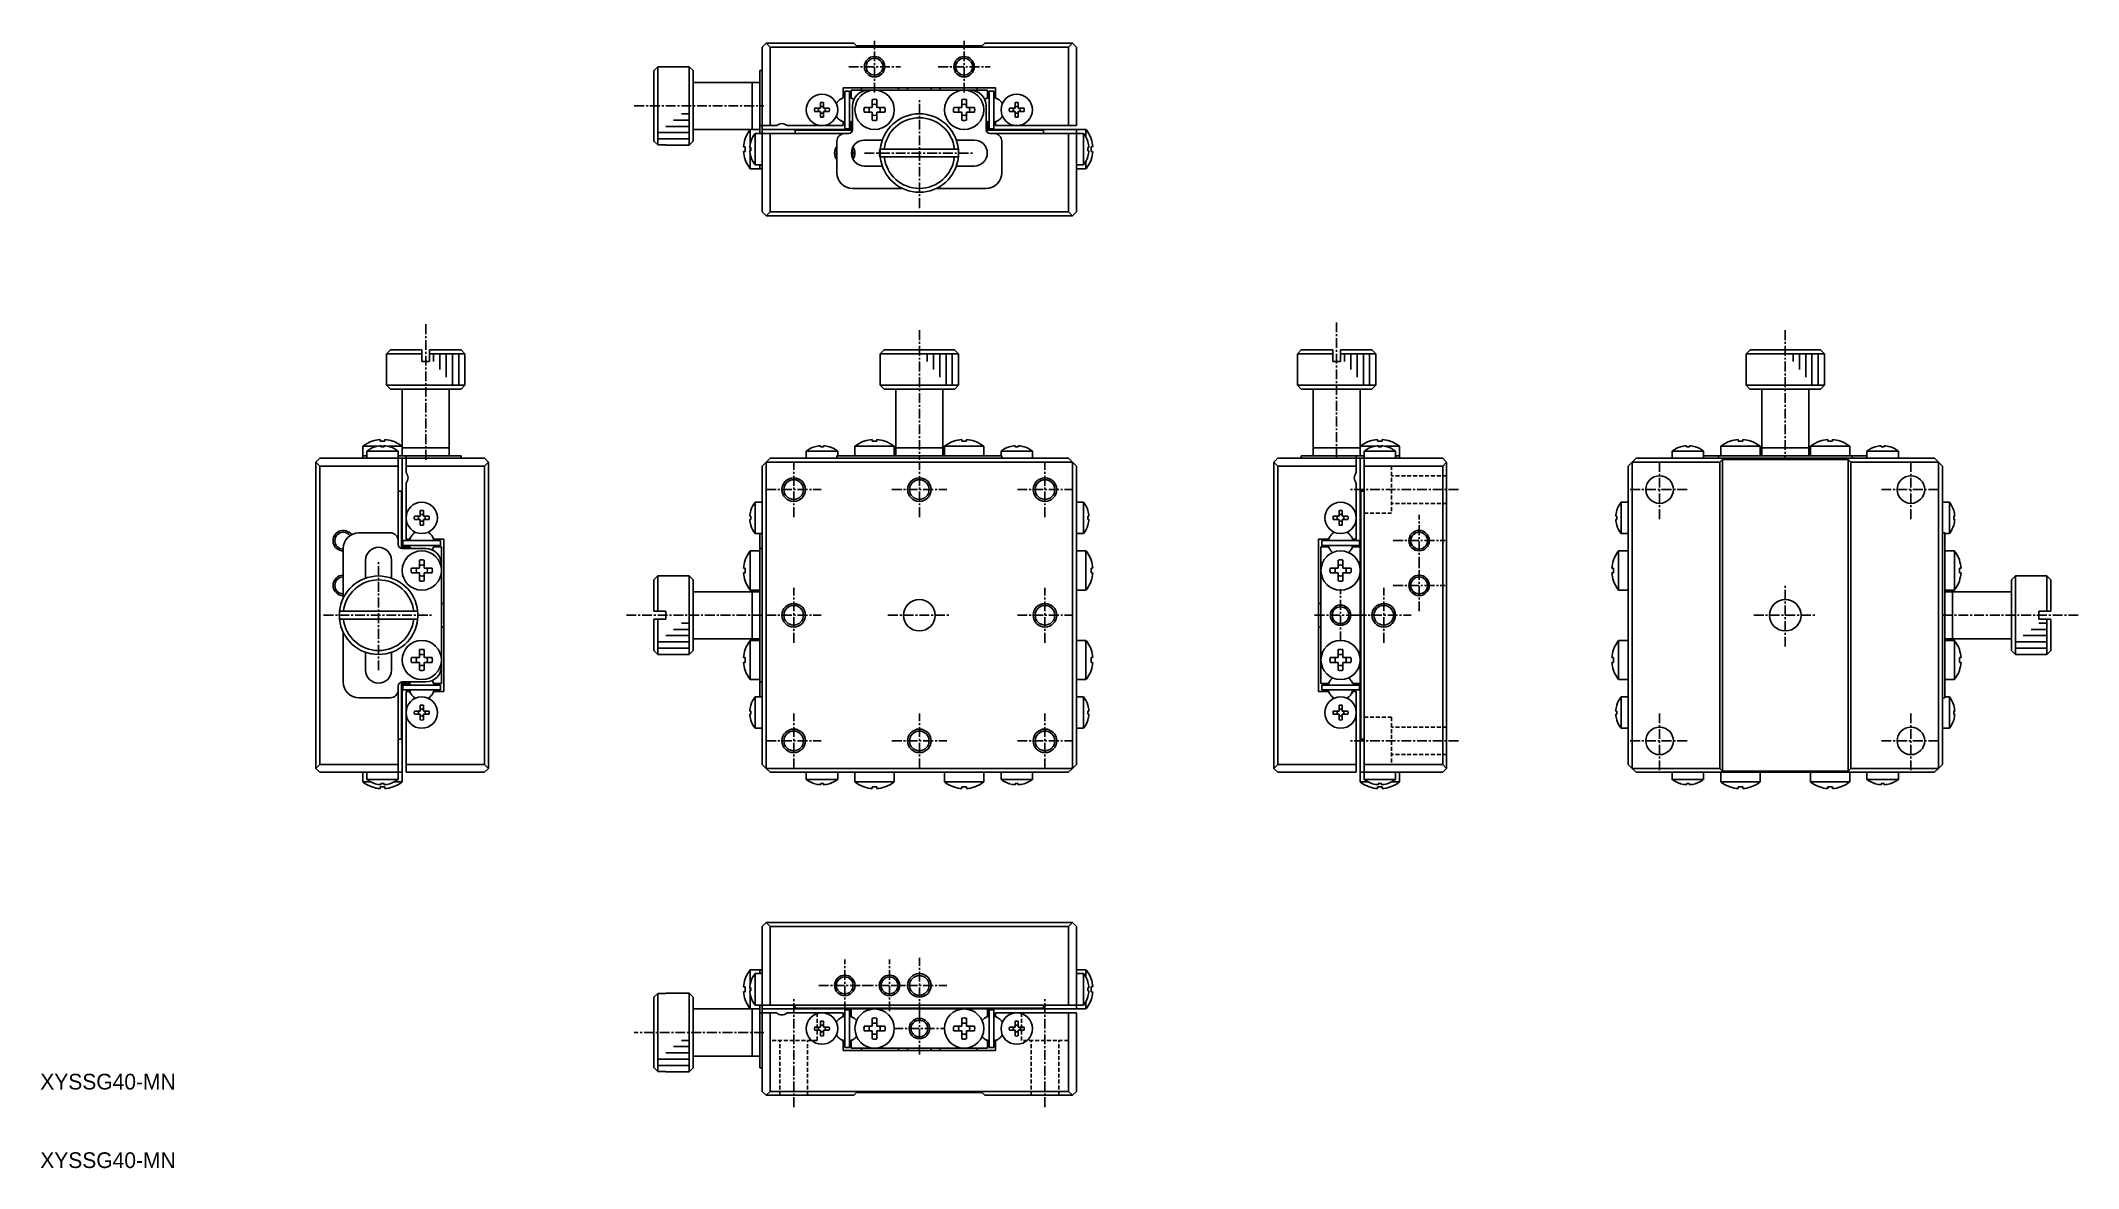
# Model space of a CAD drawing. Extents: x 10 to 270, y 10 to 154.
import ezdxf

# ---------------------------------------------------------------- set-up
doc = ezdxf.new("R2010")
doc.units = 0
doc.linetypes.add('CENTER', pattern=[2, 1.25, -0.25, 0.25, -0.25])
doc.linetypes.add('DASHED', pattern=[0.75, 0.5, -0.25])
doc.layers.get('0').update_dxf_attribs({"linetype": 'CONTINUOUS'})
doc.layers.add('CENTER', color=1, linetype='CENTER')
doc.styles.get("Standard").update_dxf_attribs({"font": 'FGP教科書体NT-M'})

msp = doc.modelspace()

# ---------------------------------------------------------------- texts
at = {"color": 7, "linetype": 'CONTINUOUS'}
for p in [(10, 20), (10, 10)]:
    msp.add_text('XYSSG40-MN', height=2, dxfattribs=at).set_placement(p)

# ---------------------------------------------------------------- linework, layer by layer
at = {"color": 7, "linetype": 'CONTINUOUS'}
for p, q in [((101.94, 152.76), (102.44, 153.26)), ((102.44, 153.26), (101.94, 152.76)), ((102.44, 153.26), (102.94, 152.76)), ((102.44, 153.26), (113.59, 153.26)), ((113.59, 153.26), (102.44, 153.26)), ((107.69, 153.26), (104.19, 153.26)), ((107.69, 153.26), (104.19, 153.26)), ((107.69, 153.26), (104.19, 153.26)), ((107.69, 153.26), (104.19, 153.26)), ((113.94, 152.91), (113.59, 153.26)), ((130.29, 153.26), (129.94, 152.91)), ((129.94, 152.91), (130.29, 153.26)), ((130.29, 153.26), (141.44, 153.26)), ((141.44, 153.26), (130.29, 153.26)), ((139.69, 153.26), (136.19, 153.26)), ((139.69, 153.26), (136.19, 153.26)), ((139.69, 153.26), (136.19, 153.26)), ((139.69, 153.26), (136.19, 153.26)), ((140.94, 152.76), (141.44, 153.26)), ((141.44, 153.26), (141.94, 152.76)), ((101.94, 142.76), (101.94, 152.76)), ((101.94, 152.76), (101.94, 151.06)), ((102.94, 152.76), (102.94, 142.76)), ((140.94, 152.76), (102.94, 152.76)), ((129.94, 152.91), (113.94, 152.91)), ((113.94, 152.91), (120.64, 152.91)), ((114.44, 152.91), (119.44, 152.91)), ((114.44, 152.91), (119.44, 152.91)), ((114.44, 152.91), (119.44, 152.91)), ((114.44, 152.91), (119.44, 152.91)), ((120.64, 152.91), (119.94, 152.91)), ((120.64, 152.91), (119.94, 152.91)), ((123.24, 152.91), (129.94, 152.91)), ((123.94, 152.91), (123.24, 152.91)), ((123.94, 152.91), (123.24, 152.91)), ((124.44, 152.91), (129.44, 152.91)), ((124.44, 152.91), (129.44, 152.91)), ((124.44, 152.91), (129.44, 152.91)), ((124.44, 152.91), (129.44, 152.91)), ((140.94, 142.76), (140.94, 152.76)), ((141.94, 152.76), (141.94, 142.76)), ((88.14, 149.74), (88.64, 150.24)), ((88.14, 140.79), (88.14, 149.74)), ((88.14, 149.74), (88.14, 140.79)), ((88.64, 150.24), (88.64, 140.29)), ((89.64, 150.24), (88.64, 150.24)), ((88.64, 150.24), (89.64, 150.24)), ((89.64, 150.26), (89.64, 150.24)), ((89.64, 150.26), (89.64, 150.24)), ((92.64, 150.26), (89.64, 150.26)), ((92.64, 140.26), (92.64, 150.26)), ((93.14, 149.76), (92.64, 150.26)), ((93.14, 149.76), (93.14, 140.76)), ((100.64, 148.26), (93.14, 148.26)), ((100.64, 148.26), (100.64, 145.26)), ((100.64, 148.26), (100.64, 145.26)), ((101.64, 148.26), (100.64, 148.26)), ((101.64, 148.26), (101.64, 149.76)), ((101.64, 147.76), (101.64, 149.76)), ((101.64, 149.76), (101.94, 149.76)), ((101.64, 149.76), (101.94, 149.76)), ((101.64, 143.76), (101.64, 147.76)), ((101.64, 146.91), (101.64, 143.61)), ((109.34, 144.96), (109.34, 145.69)), ((109.74, 145.69), (109.74, 144.96)), ((109.74, 145.69), (109.74, 145.15)), ((111.94, 146.14), (112.24, 146.31)), ((112.24, 147.56), (131.64, 147.56)), ((112.24, 146.31), (112.24, 147.56)), ((112.44, 146.32), (112.44, 147.16)), ((112.44, 147.16), (113.04, 147.16)), ((112.44, 147.16), (113.04, 147.16)), ((112.44, 147.16), (112.44, 142.36)), ((112.44, 146.41), (112.44, 146.32)), ((112.44, 146.41), (112.44, 146.32)), ((112.44, 146.41), (112.44, 146.32)), ((112.44, 146.41), (112.44, 146.32)), ((112.44, 146.41), (112.44, 146.32)), ((112.44, 146.41), (112.44, 143.11)), ((112.44, 146.41), (112.44, 146.32)), ((112.44, 146.41), (112.44, 146.32)), ((112.44, 146.41), (112.44, 146.32)), ((112.44, 146.41), (112.44, 146.32)), ((112.44, 146.41), (112.44, 146.32)), ((113.04, 142.36), (113.04, 147.16)), ((113.24, 146.31), (113.24, 147.26)), ((113.24, 147.26), (115.44, 147.26)), ((114.59, 147.26), (113.24, 147.26)), ((113.24, 147.26), (113.24, 146.31)), ((113.24, 146.31), (113.53, 146.14)), ((113.53, 146.14), (113.24, 146.31)), ((114.59, 147.56), (114.59, 147.26)), ((116.24, 147.26), (115.44, 147.26)), ((115.44, 147.26), (116.24, 147.26)), ((115.94, 145.06), (115.94, 146.08)), ((127.64, 147.26), (116.24, 147.26)), ((116.24, 147.26), (127.64, 147.26)), ((116.54, 146.08), (116.54, 145.06)), ((116.54, 146.08), (116.54, 145.4)), ((116.54, 145.06), (116.54, 145.4)), ((119.29, 147.26), (119.29, 147.56)), ((119.29, 147.26), (119.29, 147.56)), ((120.44, 147.56), (120.44, 147.26)), ((123.44, 147.26), (123.44, 147.56)), ((124.59, 147.56), (124.59, 147.26)), ((127.34, 145.06), (127.34, 146.08)), ((128.44, 147.26), (127.64, 147.26)), ((127.64, 147.26), (128.44, 147.26)), ((127.94, 146.08), (127.94, 145.06)), ((127.94, 146.08), (127.94, 145.4)), ((127.94, 145.06), (127.94, 145.4)), ((128.44, 147.26), (130.64, 147.26)), ((129.29, 147.26), (129.29, 147.56)), ((129.29, 147.26), (129.29, 147.56)), ((130.64, 147.26), (129.29, 147.26)), ((130.34, 146.14), (130.64, 146.31)), ((130.64, 147.26), (130.64, 146.31)), ((130.84, 147.16), (131.44, 147.16)), ((130.84, 147.16), (131.44, 147.16)), ((130.84, 147.16), (130.84, 142.36)), ((130.84, 146.32), (130.84, 147.16)), ((130.84, 146.41), (130.84, 146.32)), ((130.84, 146.41), (130.84, 146.32)), ((130.84, 146.41), (130.84, 146.32)), ((130.84, 146.41), (130.84, 146.32)), ((130.84, 146.41), (130.84, 146.32)), ((130.84, 146.41), (130.84, 146.32)), ((130.84, 146.41), (130.84, 143.11)), ((130.84, 146.41), (130.84, 146.32)), ((130.84, 146.41), (130.84, 146.32)), ((130.84, 146.41), (130.84, 146.32)), ((130.84, 146.41), (130.84, 146.32)), ((130.84, 146.41), (130.84, 146.32)), ((131.44, 142.36), (131.44, 147.16)), ((131.64, 146.31), (131.64, 147.56)), ((131.64, 146.31), (131.64, 147.56)), ((131.93, 146.14), (131.64, 146.31)), ((131.93, 146.14), (131.64, 146.31)), ((134.14, 144.96), (134.14, 145.69)), ((134.54, 145.69), (134.54, 144.96)), ((134.54, 145.69), (134.54, 145.15)), ((100.64, 145.26), (100.64, 142.26)), ((100.64, 145.26), (100.64, 142.26)), ((101.64, 142.76), (101.64, 143.76)), ((101.64, 142.76), (101.64, 142.26)), ((101.64, 142.76), (101.94, 142.76)), ((101.64, 142.76), (101.94, 142.76)), ((102.94, 142.76), (101.94, 142.76)), ((101.94, 142.26), (101.94, 142.76)), ((102.94, 142.76), (103.78, 142.76)), ((105.1, 142.76), (109.54, 142.76)), ((108.61, 144.96), (109.34, 144.96)), ((109.34, 144.56), (108.61, 144.56)), ((108.61, 144.56), (109.15, 144.56)), ((109.15, 144.56), (109.34, 144.56)), ((109.34, 143.83), (109.34, 144.56)), ((109.54, 142.76), (112.24, 142.76)), ((109.74, 144.96), (109.74, 145.15)), ((109.74, 144.96), (110.47, 144.96)), ((109.74, 144.56), (109.74, 143.83)), ((110.47, 144.56), (109.74, 144.56)), ((109.74, 144.56), (109.92, 144.56)), ((109.74, 144.38), (109.74, 144.56)), ((109.74, 143.83), (109.74, 144.38)), ((110.47, 144.56), (109.92, 144.56)), ((112.24, 143.22), (111.94, 143.39)), ((112.24, 142.76), (112.24, 143.22)), ((112.44, 143.2), (112.44, 143.11)), ((112.44, 142.36), (112.44, 143.2)), ((112.44, 143.2), (112.44, 143.11)), ((112.44, 143.2), (112.44, 143.11)), ((112.44, 143.2), (112.44, 143.11)), ((112.44, 143.2), (112.44, 143.11)), ((112.44, 143.2), (112.44, 143.11)), ((112.44, 143.2), (112.44, 143.11)), ((112.44, 143.2), (112.44, 143.11)), ((112.44, 143.2), (112.44, 143.11)), ((112.44, 143.2), (112.44, 143.11)), ((112.44, 143.2), (112.44, 143.11)), ((112.44, 143.2), (112.44, 143.11)), ((112.44, 143.2), (112.44, 143.11)), ((112.44, 143.2), (112.44, 143.11)), ((112.44, 143.2), (112.44, 143.11)), ((113.44, 143.33), (113.24, 143.22)), ((113.24, 143.22), (113.44, 143.33)), ((113.24, 142.26), (113.24, 143.22)), ((113.24, 143.22), (113.24, 142.26)), ((113.44, 145.26), (113.44, 142.26)), ((113.44, 142.26), (113.44, 145.26)), ((114.92, 145.06), (115.94, 145.06)), ((115.94, 144.46), (114.92, 144.46)), ((114.92, 144.46), (115.6, 144.46)), ((115.6, 144.46), (115.94, 144.46)), ((115.94, 143.45), (115.94, 144.46)), ((116.54, 145.06), (117.55, 145.06)), ((116.54, 144.46), (116.54, 143.45)), ((117.55, 144.46), (116.54, 144.46)), ((116.54, 144.12), (116.54, 144.46)), ((116.54, 144.46), (116.88, 144.46)), ((116.54, 143.45), (116.54, 144.12)), ((117.55, 144.46), (116.88, 144.46)), ((126.32, 145.06), (127.34, 145.06)), ((127.34, 144.46), (126.32, 144.46)), ((126.32, 144.46), (127, 144.46)), ((127, 144.46), (127.34, 144.46)), ((127.34, 143.45), (127.34, 144.46)), ((127.94, 145.06), (128.95, 145.06)), ((127.94, 144.46), (127.94, 143.45)), ((128.95, 144.46), (127.94, 144.46)), ((127.94, 144.12), (127.94, 144.46)), ((127.94, 144.46), (128.28, 144.46)), ((127.94, 143.45), (127.94, 144.12)), ((128.95, 144.46), (128.28, 144.46)), ((130.44, 142.26), (130.44, 145.26)), ((130.64, 143.22), (130.44, 143.33)), ((130.64, 143.22), (130.64, 142.26)), ((130.84, 143.2), (130.84, 143.11)), ((130.84, 143.2), (130.84, 143.11)), ((130.84, 142.36), (130.84, 143.2)), ((130.84, 143.2), (130.84, 143.11)), ((130.84, 143.2), (130.84, 143.11)), ((130.84, 143.2), (130.84, 143.11)), ((130.84, 143.2), (130.84, 143.11)), ((130.84, 143.2), (130.84, 143.11)), ((130.84, 143.2), (130.84, 143.11)), ((130.84, 143.2), (130.84, 143.11)), ((130.84, 143.2), (130.84, 143.11)), ((130.84, 143.2), (130.84, 143.11)), ((130.84, 143.2), (130.84, 143.11)), ((130.84, 143.2), (130.84, 143.11)), ((130.84, 143.2), (130.84, 143.11)), ((130.84, 143.2), (130.84, 143.11)), ((131.64, 143.22), (131.93, 143.39)), ((131.64, 143.22), (131.93, 143.39)), ((131.64, 142.76), (131.64, 143.22)), ((131.64, 142.76), (131.64, 143.22)), ((131.64, 142.76), (134.34, 142.76)), ((133.41, 144.96), (134.14, 144.96)), ((134.14, 144.56), (133.41, 144.56)), ((133.41, 144.56), (133.95, 144.56)), ((133.95, 144.56), (134.14, 144.56)), ((134.14, 143.83), (134.14, 144.56)), ((134.34, 142.76), (140.94, 142.76)), ((134.54, 144.96), (134.54, 145.15)), ((134.54, 144.96), (135.27, 144.96)), ((134.54, 144.56), (134.54, 143.83)), ((135.27, 144.56), (134.54, 144.56)), ((134.54, 144.56), (134.72, 144.56)), ((134.54, 144.38), (134.54, 144.56)), ((134.54, 143.83), (134.54, 144.38)), ((135.27, 144.56), (134.72, 144.56)), ((141.94, 142.76), (140.94, 142.76)), ((88.64, 140.29), (88.14, 140.79)), ((88.64, 140.29), (89.64, 140.29)), ((89.64, 140.29), (89.64, 140.26)), ((89.64, 140.29), (89.64, 140.26)), ((89.64, 140.26), (92.64, 140.26)), ((92.64, 140.26), (93.14, 140.76)), ((93.14, 142.26), (100.41, 142.26)), ((99.77, 141.11), (99.77, 141.08)), ((99.77, 141.11), (99.77, 141.08)), ((100.41, 142.26), (100.41, 140.44)), ((101.64, 142.26), (100.41, 142.26)), ((100.41, 142.26), (100.41, 140.44)), ((100.48, 140.71), (100.48, 140.69)), ((100.48, 140.71), (100.48, 140.69)), ((100.64, 142.26), (101.64, 142.26)), ((101.04, 141.76), (101.04, 139.76)), ((101.94, 141.76), (101.04, 141.76)), ((101.64, 141.76), (101.64, 142.26)), ((113.24, 142.26), (101.94, 142.26)), ((101.94, 142.26), (101.94, 141.76)), ((113.44, 142.26), (101.94, 142.26)), ((101.94, 141.76), (101.94, 139.76)), ((101.94, 131.76), (101.94, 141.76)), ((101.94, 141.76), (102.94, 141.76)), ((112.44, 141.76), (101.94, 141.76)), ((101.94, 141.76), (101.94, 141.31)), ((101.94, 141.76), (101.94, 141.51)), ((101.94, 141.76), (101.94, 141.51)), ((101.94, 141.31), (101.94, 141.14)), ((101.94, 141.14), (101.94, 140.89)), ((101.94, 140.89), (101.94, 140.76)), ((101.94, 140.76), (101.94, 140.76)), ((102.94, 141.76), (102.94, 131.76)), ((112.44, 141.76), (102.94, 141.76)), ((106.94, 142.26), (104.34, 142.26)), ((106.94, 142.26), (104.34, 142.26)), ((106.14, 142.16), (113.43, 142.16)), ((113.43, 142.16), (106.14, 142.16)), ((106.14, 141.76), (106.14, 142.16)), ((106.14, 142.16), (106.14, 141.76)), ((113.44, 142.26), (106.94, 142.26)), ((106.94, 142.26), (113.44, 142.26)), ((111.44, 140.76), (111.44, 136.76)), ((111.44, 140.76), (111.44, 140.09)), ((112.44, 142.36), (113.04, 142.36)), ((112.94, 141.76), (112.44, 141.76)), ((112.44, 141.76), (112.94, 141.76)), ((113.44, 142.26), (113.24, 142.26)), ((114.94, 140.91), (117.22, 140.91)), ((126.66, 140.91), (128.94, 140.91)), ((130.64, 142.26), (130.44, 142.26)), ((130.45, 142.16), (137.74, 142.16)), ((137.74, 142.16), (130.45, 142.16)), ((141.94, 142.26), (130.64, 142.26)), ((136.94, 142.26), (130.64, 142.26)), ((130.64, 142.26), (136.94, 142.26)), ((141.94, 142.26), (130.64, 142.26)), ((130.84, 142.36), (131.44, 142.36)), ((131.44, 141.76), (130.94, 141.76)), ((130.94, 141.76), (131.44, 141.76)), ((140.94, 141.76), (131.44, 141.76)), ((141.94, 141.76), (131.44, 141.76)), ((132.44, 140.76), (132.44, 136.76)), ((136.94, 142.26), (139.54, 142.26)), ((136.94, 142.26), (139.54, 142.26)), ((137.74, 142.16), (137.74, 141.76)), ((140.94, 141.76), (141.94, 141.76)), ((140.94, 131.76), (140.94, 141.76)), ((141.94, 141.76), (141.94, 142.26)), ((143.16, 142.26), (141.94, 142.26)), ((141.94, 141.76), (141.94, 131.76)), ((142.83, 141.76), (141.94, 141.76)), ((142.83, 137.76), (142.83, 141.76)), ((143.16, 141.27), (143.16, 142.26)), ((143.39, 140.69), (143.39, 140.71)), ((143.39, 140.69), (143.39, 140.71)), ((143.8, 141.08), (143.8, 141.11)), ((143.8, 141.08), (143.8, 141.11)), ((99.56, 140.06), (99.77, 140.06)), ((99.77, 139.46), (99.56, 139.46)), ((99.77, 140.06), (99.77, 139.46)), ((99.77, 138.45), (99.77, 138.41)), ((99.77, 138.45), (99.77, 138.41)), ((100.35, 139.96), (100.48, 139.96)), ((100.48, 139.56), (100.35, 139.56)), ((100.41, 139.96), (100.41, 139.56)), ((100.41, 139.09), (100.41, 137.26)), ((100.41, 139.09), (100.41, 137.26)), ((100.48, 139.96), (100.48, 139.56)), ((100.48, 138.83), (100.48, 138.81)), ((100.48, 138.83), (100.48, 138.81)), ((101.04, 139.76), (101.04, 137.76)), ((101.04, 137.76), (101.94, 137.76)), ((101.64, 137.26), (101.64, 137.76)), ((101.94, 139.76), (101.94, 137.76)), ((101.94, 138.76), (101.94, 138.64)), ((101.94, 138.76), (101.94, 138.76)), ((101.94, 138.64), (101.94, 138.39)), ((101.94, 138.39), (101.94, 138.22)), ((101.94, 138.22), (101.94, 136.96)), ((111.44, 140.09), (111.44, 139.66)), ((111.44, 139.66), (111.44, 138.87)), ((111.44, 138.87), (111.44, 138.43)), ((111.44, 138.43), (111.44, 136.76)), ((117.22, 137.61), (114.94, 137.61)), ((114.94, 137.61), (117.22, 137.61)), ((117.46, 139.76), (116.96, 139.76)), ((116.96, 138.76), (126.91, 138.76)), ((116.96, 138.76), (117.46, 138.76)), ((117.46, 139.76), (126.41, 139.76)), ((126.41, 138.76), (117.46, 138.76)), ((126.91, 139.76), (126.41, 139.76)), ((126.41, 138.76), (126.91, 138.76)), ((128.94, 137.61), (126.66, 137.61)), ((126.66, 137.61), (128.94, 137.61)), ((141.94, 137.76), (142.83, 137.76)), ((143.16, 137.26), (143.16, 138.26)), ((143.39, 139.96), (143.52, 139.96)), ((143.39, 139.56), (143.39, 139.96)), ((143.52, 139.56), (143.39, 139.56)), ((143.39, 138.81), (143.39, 138.83)), ((143.39, 138.81), (143.39, 138.83)), ((143.8, 140.06), (144.01, 140.06)), ((143.8, 139.46), (143.8, 140.06)), ((144.01, 139.46), (143.8, 139.46)), ((144.01, 139.46), (143.8, 139.46)), ((143.8, 138.41), (143.8, 138.45)), ((143.8, 138.41), (143.8, 138.45)), ((100.41, 137.26), (101.64, 137.26)), ((101.64, 137.26), (101.94, 137.26)), ((101.94, 137.26), (101.94, 131.76)), ((101.94, 137.26), (101.94, 136.96)), ((141.94, 137.26), (143.16, 137.26)), ((113.44, 134.76), (119.76, 134.76)), ((124.12, 134.76), (130.44, 134.76)), ((102.44, 131.26), (101.94, 131.76)), ((101.94, 131.76), (102.44, 131.26)), ((102.94, 131.76), (102.44, 131.26)), ((141.44, 131.26), (102.44, 131.26)), ((102.94, 131.76), (140.94, 131.76)), ((141.44, 131.26), (140.94, 131.76)), ((141.94, 131.76), (141.44, 131.26)), ((54.58, 114.2), (54.08, 113.7)), ((54.58, 114.2), (58.58, 114.2)), ((58.58, 114.2), (58.58, 113.7)), ((58.58, 113.7), (58.58, 114.2)), ((59.58, 114.2), (63.58, 114.2)), ((59.58, 113.7), (59.58, 114.2)), ((64.08, 113.7), (63.58, 114.2)), ((116.96, 113.7), (117.46, 114.2)), ((117.46, 114.2), (126.41, 114.2)), ((126.41, 114.2), (117.46, 114.2)), ((126.41, 114.2), (126.91, 113.7)), ((170.58, 114.2), (170.08, 113.7)), ((170.58, 114.2), (174.58, 114.2)), ((170.58, 114.2), (174.58, 114.2)), ((174.58, 114.2), (174.58, 113.7)), ((174.58, 113.7), (174.58, 114.2)), ((175.58, 114.2), (179.58, 114.2)), ((175.58, 113.7), (175.58, 114.2)), ((175.58, 114.2), (179.58, 114.2)), ((180.08, 113.7), (179.58, 114.2)), ((227.24, 113.7), (227.74, 114.2)), ((227.74, 114.2), (236.69, 114.2)), ((236.69, 114.2), (237.19, 113.7)), ((58.58, 113.7), (54.08, 113.7)), ((54.08, 113.7), (54.08, 109.7)), ((58.58, 113.7), (58.58, 112.7)), ((58.58, 112.7), (58.58, 113.7)), ((59.58, 112.7), (58.58, 112.7)), ((64.08, 113.7), (59.58, 113.7)), ((59.58, 113.7), (59.58, 112.7)), ((64.08, 109.7), (64.08, 113.7)), ((116.96, 112.7), (116.94, 112.7)), ((116.96, 112.7), (116.94, 112.7)), ((116.94, 112.7), (116.94, 109.7)), ((126.91, 113.7), (116.96, 113.7)), ((116.96, 113.7), (116.96, 112.7)), ((126.91, 112.7), (126.91, 113.7)), ((126.94, 112.7), (126.91, 112.7)), ((126.94, 112.7), (126.91, 112.7)), ((126.94, 109.7), (126.94, 112.7)), ((174.58, 113.7), (170.08, 113.7)), ((170.08, 113.7), (170.08, 109.7)), ((174.58, 113.7), (174.58, 112.7)), ((174.58, 112.7), (174.58, 113.7)), ((175.58, 112.7), (174.58, 112.7)), ((175.58, 112.7), (174.58, 112.7)), ((180.08, 113.7), (175.58, 113.7)), ((175.58, 113.7), (175.58, 112.7)), ((180.08, 109.7), (180.08, 113.7)), ((227.24, 112.7), (227.21, 112.7)), ((227.21, 112.7), (227.21, 109.7)), ((227.24, 113.7), (227.24, 112.7)), ((237.19, 113.7), (227.24, 113.7)), ((237.19, 112.7), (237.19, 113.7)), ((237.21, 112.7), (237.19, 112.7)), ((237.21, 109.7), (237.21, 112.7)), ((54.08, 109.7), (64.08, 109.7)), ((54.08, 109.7), (54.58, 109.2)), ((56.08, 109.2), (54.58, 109.2)), ((63.58, 109.2), (54.58, 109.2)), ((59.08, 109.2), (56.08, 109.2)), ((62.08, 109.2), (56.08, 109.2)), ((56.08, 109.2), (56.08, 101.92)), ((62.08, 109.2), (59.08, 109.2)), ((63.58, 109.2), (62.08, 109.2)), ((62.08, 101.7), (62.08, 109.2)), ((63.58, 109.2), (64.08, 109.7)), ((116.94, 109.7), (126.94, 109.7)), ((116.94, 109.7), (117.44, 109.2)), ((126.44, 109.2), (117.44, 109.2)), ((118.94, 109.2), (118.94, 101.7)), ((124.94, 101.7), (124.94, 109.2)), ((126.44, 109.2), (126.94, 109.7)), ((170.08, 109.7), (175.08, 109.7)), ((170.08, 109.7), (170.58, 109.2)), ((175.08, 109.2), (170.58, 109.2)), ((172.08, 109.2), (172.08, 101.7)), ((175.08, 109.7), (180.08, 109.7)), ((179.58, 109.2), (175.08, 109.2)), ((178.08, 101.92), (178.08, 109.2)), ((179.58, 109.2), (180.08, 109.7)), ((227.21, 109.7), (237.21, 109.7)), ((227.21, 109.7), (227.71, 109.2)), ((236.71, 109.2), (227.71, 109.2)), ((229.21, 109.2), (227.71, 109.2)), ((235.21, 109.2), (229.21, 109.2)), ((235.21, 109.2), (229.21, 109.2)), ((229.21, 109.2), (229.21, 101.7)), ((236.71, 109.2), (235.21, 109.2)), ((235.21, 101.7), (235.21, 109.2)), ((236.71, 109.2), (237.21, 109.7)), ((52.9, 101.92), (51.08, 101.92)), ((51.08, 101.92), (51.08, 100.7)), ((51.08, 101.92), (51.08, 101.92)), ((55.58, 101.3), (51.58, 101.3)), ((51.58, 101.3), (51.58, 100.4)), ((52.26, 102.57), (52.23, 102.57)), ((52.26, 102.57), (52.23, 102.57)), ((52.26, 102.57), (52.23, 102.57)), ((52.26, 102.57), (52.23, 102.57)), ((52.65, 101.86), (52.63, 101.86)), ((52.65, 101.86), (52.63, 101.86)), ((53.28, 102.57), (53.28, 102.78)), ((53.28, 102.78), (53.28, 102.57)), ((53.28, 102.78), (53.28, 102.78)), ((53.88, 102.57), (53.28, 102.57)), ((53.88, 102.57), (53.28, 102.57)), ((53.38, 101.86), (53.38, 101.99)), ((53.58, 101.92), (53.38, 101.92)), ((53.78, 101.86), (53.38, 101.86)), ((53.78, 101.92), (53.58, 101.92)), ((53.78, 101.99), (53.78, 101.86)), ((53.88, 102.78), (53.88, 102.57)), ((56.08, 101.92), (54.25, 101.92)), ((56.08, 101.92), (54.25, 101.92)), ((54.53, 101.86), (54.5, 101.86)), ((54.53, 101.86), (54.5, 101.86)), ((54.93, 102.57), (54.89, 102.57)), ((54.93, 102.57), (54.89, 102.57)), ((54.93, 102.57), (54.89, 102.57)), ((54.93, 102.57), (54.89, 102.57)), ((55.58, 100.4), (55.58, 101.3)), ((56.08, 100.7), (56.08, 101.92)), ((56.08, 101.92), (56.08, 101.7)), ((56.08, 101.92), (56.08, 101.92)), ((59.08, 101.7), (56.08, 101.7)), ((59.08, 101.7), (56.08, 101.7)), ((56.08, 101.7), (56.08, 100.7)), ((62.08, 101.7), (59.08, 101.7)), ((62.08, 101.7), (59.08, 101.7)), ((62.08, 100.7), (62.08, 101.7)), ((111.54, 101.3), (107.54, 101.3)), ((107.54, 101.3), (107.54, 100.4)), ((108.61, 101.86), (108.59, 101.86)), ((108.61, 101.86), (108.59, 101.86)), ((109.34, 101.86), (109.34, 101.99)), ((109.74, 101.86), (109.34, 101.86)), ((109.74, 101.99), (109.74, 101.86)), ((110.49, 101.86), (110.47, 101.86)), ((110.49, 101.86), (110.47, 101.86)), ((111.54, 100.7), (111.54, 101.3)), ((118.74, 101.92), (113.74, 101.92)), ((113.74, 101.92), (113.74, 100.7)), ((114.92, 102.57), (114.89, 102.57)), ((114.92, 102.57), (114.89, 102.57)), ((115.94, 102.57), (115.94, 102.78)), ((115.94, 102.78), (115.94, 102.57)), ((116.54, 102.57), (115.94, 102.57)), ((116.54, 102.78), (116.54, 102.57)), ((117.59, 102.57), (117.55, 102.57)), ((117.59, 102.57), (117.55, 102.57)), ((118.74, 100.7), (118.74, 101.92)), ((121.94, 101.7), (118.94, 101.7)), ((121.94, 101.7), (118.94, 101.7)), ((118.94, 101.7), (118.94, 100.7)), ((124.94, 101.7), (121.94, 101.7)), ((124.94, 101.7), (121.94, 101.7)), ((124.94, 100.7), (124.94, 101.7)), ((130.14, 101.92), (125.14, 101.92)), ((125.14, 101.92), (125.14, 100.7)), ((126.32, 102.57), (126.29, 102.57)), ((126.32, 102.57), (126.29, 102.57)), ((127.34, 102.57), (127.34, 102.78)), ((127.34, 102.78), (127.34, 102.57)), ((127.94, 102.57), (127.34, 102.57)), ((127.94, 102.78), (127.94, 102.57)), ((128.99, 102.57), (128.95, 102.57)), ((128.99, 102.57), (128.95, 102.57)), ((130.14, 100.7), (130.14, 101.92)), ((136.34, 101.3), (132.34, 101.3)), ((132.34, 101.3), (132.34, 100.7)), ((133.41, 101.86), (133.39, 101.86)), ((133.41, 101.86), (133.39, 101.86)), ((134.14, 101.86), (134.14, 101.99)), ((134.54, 101.86), (134.14, 101.86)), ((134.54, 101.99), (134.54, 101.86)), ((135.29, 101.86), (135.27, 101.86)), ((135.29, 101.86), (135.27, 101.86)), ((136.34, 100.4), (136.34, 101.3)), ((178.08, 101.7), (172.08, 101.7)), ((178.08, 101.7), (172.08, 101.7)), ((172.08, 101.7), (172.08, 100.7)), ((179.9, 101.92), (178.08, 101.92)), ((178.08, 101.92), (178.08, 100.7)), ((178.08, 101.7), (178.08, 101.92)), ((179.9, 101.92), (178.08, 101.92)), ((178.08, 100.7), (178.08, 101.7)), ((182.58, 101.3), (178.58, 101.3)), ((178.58, 101.3), (178.58, 100.4)), ((179.26, 102.57), (179.23, 102.57)), ((179.26, 102.57), (179.23, 102.57)), ((179.65, 101.86), (179.63, 101.86)), ((179.65, 101.86), (179.63, 101.86)), ((180.28, 102.57), (180.28, 102.78)), ((180.28, 102.78), (180.28, 102.57)), ((180.88, 102.57), (180.28, 102.57)), ((180.38, 101.86), (180.38, 101.99)), ((180.78, 101.92), (180.38, 101.92)), ((180.78, 101.86), (180.38, 101.86)), ((180.78, 101.99), (180.78, 101.86)), ((180.88, 102.78), (180.88, 102.57)), ((183.08, 101.92), (181.25, 101.92)), ((181.53, 101.86), (181.5, 101.86)), ((181.53, 101.86), (181.5, 101.86)), ((181.93, 102.57), (181.89, 102.57)), ((181.93, 102.57), (181.89, 102.57)), ((182.58, 100.4), (182.58, 101.3)), ((183.08, 100.7), (183.08, 101.92)), ((219.81, 101.3), (217.81, 101.3)), ((217.81, 101.3), (217.81, 100.4)), ((218.89, 101.86), (218.86, 101.86)), ((218.89, 101.86), (218.86, 101.86)), ((219.61, 101.86), (219.61, 101.99)), ((220.01, 101.86), (219.61, 101.86)), ((221.81, 101.3), (219.81, 101.3)), ((220.01, 101.99), (220.01, 101.86)), ((220.76, 101.86), (220.74, 101.86)), ((220.76, 101.86), (220.74, 101.86)), ((221.81, 100.4), (221.81, 101.3)), ((229.01, 101.92), (224.01, 101.92)), ((224.01, 101.92), (224.01, 100.7)), ((225.2, 102.57), (225.16, 102.57)), ((225.2, 102.57), (225.16, 102.57)), ((226.21, 102.57), (226.21, 102.78)), ((226.21, 102.78), (226.21, 102.57)), ((226.81, 102.57), (226.21, 102.57)), ((226.81, 102.78), (226.81, 102.57)), ((227.86, 102.57), (227.83, 102.57)), ((227.86, 102.57), (227.83, 102.57)), ((229.01, 100.7), (229.01, 101.92)), ((235.21, 101.7), (229.21, 101.7)), ((235.21, 101.7), (229.21, 101.7)), ((229.21, 101.7), (229.21, 100.7)), ((235.21, 100.7), (235.21, 101.7)), ((240.41, 101.92), (235.41, 101.92)), ((235.41, 101.92), (235.41, 100.7)), ((236.6, 102.57), (236.56, 102.57)), ((236.6, 102.57), (236.56, 102.57)), ((237.61, 102.57), (237.61, 102.78)), ((237.61, 102.78), (237.61, 102.57)), ((238.21, 102.57), (237.61, 102.57)), ((238.21, 102.78), (238.21, 102.57)), ((239.26, 102.57), (239.23, 102.57)), ((239.26, 102.57), (239.23, 102.57)), ((240.41, 100.7), (240.41, 101.92)), ((244.61, 101.3), (242.61, 101.3)), ((242.61, 101.3), (242.61, 100.4)), ((243.69, 101.86), (243.66, 101.86)), ((243.69, 101.86), (243.66, 101.86)), ((244.41, 101.86), (244.41, 101.99)), ((244.81, 101.86), (244.41, 101.86)), ((246.61, 101.3), (244.61, 101.3)), ((244.81, 101.99), (244.81, 101.86)), ((245.56, 101.86), (245.54, 101.86)), ((245.56, 101.86), (245.54, 101.86)), ((246.61, 100.4), (246.61, 101.3)), ((45.08, 99.9), (45.58, 100.4)), ((45.08, 60.9), (45.08, 99.9)), ((45.58, 99.4), (45.08, 99.9)), ((45.58, 100.4), (55.58, 100.4)), ((45.58, 99.4), (45.58, 61.4)), ((55.58, 99.4), (45.58, 99.4)), ((51.08, 100.7), (51.08, 100.4)), ((51.08, 100.7), (51.58, 100.7)), ((51.58, 100.7), (51.08, 100.7)), ((51.58, 100.7), (51.08, 100.7)), ((55.58, 100.7), (56.08, 100.7)), ((56.08, 100.7), (55.58, 100.7)), ((56.08, 100.7), (55.58, 100.7)), ((55.58, 100.4), (55.58, 99.4)), ((56.08, 100.4), (55.58, 100.4)), ((55.58, 89.9), (55.58, 99.4)), ((56.58, 100.7), (56.08, 100.7)), ((56.08, 100.4), (56.58, 100.4)), ((56.08, 100.4), (56.58, 100.4)), ((56.08, 89.1), (56.08, 100.4)), ((56.58, 100.7), (56.58, 100.4)), ((56.58, 100.7), (57.58, 100.7)), ((56.58, 100.4), (66.58, 100.4)), ((56.58, 99.4), (56.58, 100.4)), ((56.58, 99.4), (56.58, 98.56)), ((66.58, 99.4), (56.58, 99.4)), ((57.58, 100.7), (61.58, 100.7)), ((61.58, 100.7), (63.58, 100.7)), ((63.58, 100.7), (63.58, 100.4)), ((66.58, 100.4), (67.08, 99.9)), ((67.08, 99.9), (66.58, 99.4)), ((66.58, 61.4), (66.58, 99.4)), ((67.08, 99.9), (67.08, 94.9)), ((102.44, 99.9), (101.94, 99.4)), ((101.94, 61.4), (101.94, 99.4)), ((102.94, 100.4), (102.44, 99.9)), ((141.44, 99.9), (102.44, 99.9)), ((102.44, 99.9), (102.44, 60.9)), ((102.94, 100.4), (140.94, 100.4)), ((111.14, 100.4), (102.94, 100.4)), ((111.44, 100.7), (113.44, 100.7)), ((111.44, 100.7), (112.44, 100.7)), ((111.44, 100.7), (111.44, 100.4)), ((112.94, 100.7), (112.44, 100.7)), ((113.44, 100.7), (112.94, 100.7)), ((114.94, 100.7), (113.29, 100.7)), ((114.94, 100.7), (113.29, 100.7)), ((113.44, 100.7), (130.44, 100.7)), ((113.44, 100.7), (113.73, 100.7)), ((114.94, 100.7), (118.94, 100.7)), ((119.43, 100.7), (114.94, 100.7)), ((118.94, 100.7), (118.74, 100.7)), ((128.94, 100.7), (124.44, 100.7)), ((124.94, 100.7), (128.94, 100.7)), ((126.34, 100.7), (124.94, 100.7)), ((130.14, 100.7), (125.14, 100.7)), ((126.34, 100.7), (126.14, 100.7)), ((129.14, 100.7), (126.14, 100.7)), ((126.34, 100.7), (126.34, 100.7)), ((130.59, 100.7), (128.94, 100.7)), ((128.94, 100.7), (130.44, 100.7)), ((129.14, 100.7), (128.94, 100.7)), ((130.59, 100.7), (128.94, 100.7)), ((128.94, 100.7), (128.94, 100.7)), ((130.44, 100.7), (132.44, 100.7)), ((130.94, 100.7), (130.44, 100.7)), ((131.44, 100.7), (130.94, 100.7)), ((131.44, 100.7), (132.44, 100.7)), ((132.44, 100.7), (132.44, 100.4)), ((136.34, 100.4), (132.44, 100.4)), ((140.94, 100.4), (132.44, 100.4)), ((133.34, 100.4), (133.34, 100.4)), ((135.34, 100.4), (135.34, 100.4)), ((141.44, 99.9), (140.94, 100.4)), ((141.94, 99.4), (141.44, 99.9)), ((141.44, 60.9), (141.44, 99.9)), ((141.94, 99.4), (141.94, 81.9)), ((167.08, 99.9), (167.58, 100.4)), ((167.58, 100.4), (167.08, 99.9)), ((167.58, 99.4), (167.08, 99.9)), ((167.08, 94.9), (167.08, 99.9)), ((167.58, 100.4), (177.58, 100.4)), ((170.58, 100.4), (167.58, 100.4)), ((167.58, 99.4), (167.58, 61.4)), ((177.58, 99.4), (167.58, 99.4)), ((170.58, 100.7), (172.58, 100.7)), ((170.58, 100.7), (172.08, 100.7)), ((170.58, 100.7), (170.58, 100.4)), ((176.58, 100.7), (172.58, 100.7)), ((176.73, 100.7), (173.43, 100.7)), ((176.58, 100.7), (177.58, 100.7)), ((178.08, 100.7), (177.58, 100.7)), ((177.58, 100.7), (177.58, 100.4)), ((177.58, 100.4), (178.08, 100.4)), ((177.58, 100.4), (177.58, 99.4)), ((177.58, 98.56), (177.58, 99.4)), ((178.58, 100.7), (178.08, 100.7)), ((178.08, 100.7), (178.58, 100.7)), ((178.08, 100.7), (178.08, 100.7)), ((178.08, 100.7), (178.08, 100.7)), ((178.58, 100.4), (178.08, 100.4)), ((178.08, 89.1), (178.08, 100.4)), ((182.58, 100.4), (178.58, 100.4)), ((178.58, 100.4), (188.58, 100.4)), ((178.58, 99.4), (178.58, 100.4)), ((178.58, 100.4), (179.03, 100.4)), ((188.58, 99.4), (178.58, 99.4)), ((178.58, 99.4), (178.58, 61.4)), ((179.03, 100.4), (179.2, 100.4)), ((179.2, 100.4), (179.45, 100.4)), ((179.45, 100.4), (179.58, 100.4)), ((179.58, 100.4), (179.58, 100.4)), ((181.58, 100.4), (181.7, 100.4)), ((181.58, 100.4), (181.58, 100.4)), ((181.7, 100.4), (181.95, 100.4)), ((181.95, 100.4), (182.12, 100.4)), ((182.12, 100.4), (183.38, 100.4)), ((183.08, 100.7), (182.58, 100.7)), ((182.58, 100.7), (183.08, 100.7)), ((183.08, 100.7), (183.08, 100.4)), ((183.08, 100.7), (183.08, 100.7)), ((183.08, 100.4), (183.38, 100.4)), ((184.78, 100.4), (183.08, 100.4)), ((188.58, 100.4), (187.38, 100.4)), ((188.58, 100.4), (189.08, 99.9)), ((189.08, 99.9), (188.58, 100.4)), ((189.08, 99.9), (188.58, 99.4)), ((188.58, 61.4), (188.58, 99.4)), ((188.73, 100.25), (189.08, 99.9)), ((189.08, 99.9), (188.73, 100.25)), ((189.08, 99.9), (189.08, 60.9)), ((212.71, 99.9), (212.21, 99.4)), ((212.21, 61.4), (212.21, 99.4)), ((213.21, 100.4), (212.71, 99.9)), ((212.71, 99.9), (212.71, 60.9)), ((223.86, 99.9), (212.71, 99.9)), ((213.21, 100.4), (251.21, 100.4)), ((218.81, 100.4), (217.81, 100.4)), ((219.81, 100.4), (217.81, 100.4)), ((220.81, 100.4), (218.81, 100.4)), ((219.81, 100.4), (218.81, 100.4)), ((218.81, 100.4), (218.81, 100.4)), ((221.81, 100.4), (219.81, 100.4)), ((220.81, 100.4), (219.81, 100.4)), ((221.81, 100.4), (220.81, 100.4)), ((220.81, 100.4), (220.81, 100.4)), ((221.71, 100.4), (221.71, 100.4)), ((221.81, 100.7), (222.71, 100.7)), ((222.71, 100.7), (223.21, 100.7)), ((223.71, 100.7), (223.21, 100.7)), ((223.71, 100.7), (223.71, 100.4)), ((223.71, 100.7), (225.71, 100.7)), ((223.86, 99.9), (224.21, 100.25)), ((223.86, 60.9), (223.86, 99.9)), ((225.21, 100.7), (224.01, 100.7)), ((229.01, 100.7), (224.01, 100.7)), ((224.21, 100.25), (224.21, 60.55)), ((224.21, 100.25), (240.21, 100.25)), ((227.81, 100.7), (225.21, 100.7)), ((227.81, 100.7), (225.21, 100.7)), ((225.21, 100.7), (225.21, 100.7)), ((225.71, 100.7), (237.91, 100.7)), ((229.01, 100.7), (227.81, 100.7)), ((227.81, 100.7), (227.81, 100.7)), ((238.71, 100.7), (237.91, 100.7)), ((237.91, 100.7), (238.71, 100.7)), ((238.71, 100.7), (240.71, 100.7)), ((240.21, 100.25), (240.21, 60.55)), ((240.21, 100.25), (240.56, 99.9)), ((240.56, 99.9), (240.56, 60.9)), ((251.71, 99.9), (240.56, 99.9)), ((240.71, 100.7), (240.71, 100.4)), ((241.21, 100.7), (240.71, 100.7)), ((241.21, 100.7), (241.71, 100.7)), ((241.71, 100.7), (242.61, 100.7)), ((251.71, 99.9), (251.21, 100.4)), ((251.71, 60.9), (251.71, 99.9)), ((252.21, 99.4), (251.71, 99.9)), ((252.21, 99.4), (252.21, 61.4)), ((55.58, 96.2), (55.98, 96.2)), ((55.98, 96.2), (55.98, 88.91)), ((56.58, 97.24), (56.58, 92.8)), ((177.58, 92.8), (177.58, 97.24)), ((178.18, 64.6), (178.18, 96.2)), ((178.18, 96.2), (178.58, 96.2)), ((178.58, 96.2), (178.18, 96.2)), ((58.38, 93), (58.38, 93.73)), ((58.78, 93.73), (58.78, 93)), ((67.08, 94.9), (67.08, 79.1)), ((100.48, 93.75), (100.48, 93.73)), ((101.04, 94.8), (101.04, 90.8)), ((101.94, 94.8), (101.04, 94.8)), ((101.94, 94.8), (101.94, 90.8)), ((101.94, 93.8), (101.94, 93.8)), ((142.83, 94.8), (141.94, 94.8)), ((142.83, 90.8), (142.83, 94.8)), ((143.39, 93.73), (143.39, 93.75)), ((167.08, 79.1), (167.08, 94.9)), ((175.38, 93), (175.38, 93.73)), ((175.78, 93.73), (175.78, 93)), ((210.76, 93.75), (210.76, 93.73)), ((211.32, 94.8), (211.32, 90.8)), ((212.21, 94.8), (211.32, 94.8)), ((252.21, 90.9), (252.21, 94.8)), ((253.11, 94.8), (252.21, 94.8)), ((252.21, 93.8), (252.21, 93.8)), ((253.11, 90.8), (253.11, 94.8)), ((253.67, 93.73), (253.67, 93.75)), ((54.58, 90.9), (50.58, 90.9)), ((56.58, 92.8), (56.58, 90.1)), ((57.65, 93), (58.38, 93)), ((57.65, 93), (58.19, 93)), ((58.38, 92.6), (57.65, 92.6)), ((58.38, 93), (58.19, 93)), ((58.38, 91.87), (58.38, 92.6)), ((58.78, 93), (59.5, 93)), ((58.96, 93), (58.78, 93)), ((58.78, 92.6), (58.78, 91.87)), ((59.5, 92.6), (58.78, 92.6)), ((59.5, 93), (58.96, 93)), ((100.35, 93), (100.48, 93)), ((100.48, 92.6), (100.35, 92.6)), ((100.48, 93), (100.48, 92.6)), ((100.48, 91.87), (100.48, 91.85)), ((101.94, 91.8), (101.94, 91.8)), ((101.94, 90.9), (101.94, 90.9)), ((101.94, 90.9), (101.94, 90.9)), ((143.39, 93), (143.52, 93)), ((143.39, 92.6), (143.39, 93)), ((143.52, 92.6), (143.39, 92.6)), ((143.39, 91.85), (143.39, 91.87)), ((174.65, 93), (175.38, 93)), ((175.38, 92.6), (174.65, 92.6)), ((174.65, 92.6), (175.19, 92.6)), ((175.19, 92.6), (175.38, 92.6)), ((175.38, 91.87), (175.38, 92.6)), ((175.78, 93), (176.5, 93)), ((175.78, 92.6), (175.78, 91.87)), ((176.5, 92.6), (175.78, 92.6)), ((175.78, 92.6), (175.96, 92.6)), ((176.5, 92.6), (175.96, 92.6)), ((177.58, 90.1), (177.58, 92.8)), ((210.63, 93), (210.76, 93)), ((210.76, 92.6), (210.63, 92.6)), ((210.76, 93), (210.76, 92.6)), ((210.76, 91.87), (210.76, 91.85)), ((252.21, 91.8), (252.21, 91.8)), ((252.51, 90.9), (252.21, 90.9)), ((252.51, 90.9), (252.51, 88.9)), ((253.67, 93), (253.8, 93)), ((253.67, 92.6), (253.67, 93)), ((253.8, 92.6), (253.67, 92.6)), ((253.67, 91.85), (253.67, 91.87)), ((48.58, 88.9), (48.58, 82.58)), ((55.58, 89.4), (55.58, 89.9)), ((56.08, 88.9), (56.08, 89.1)), ((56.08, 89.1), (57.03, 89.1)), ((59.08, 88.9), (56.08, 88.9)), ((60.98, 89.9), (56.18, 89.9)), ((56.18, 89.9), (56.18, 89.3)), ((56.18, 89.3), (60.98, 89.3)), ((57.02, 89.3), (56.18, 89.3)), ((56.58, 90.1), (57.03, 90.1)), ((56.58, 90.1), (57.03, 90.1)), ((57.02, 89.3), (56.93, 89.3)), ((57.02, 89.3), (56.93, 89.3)), ((57.02, 89.3), (56.93, 89.3)), ((57.02, 89.3), (56.93, 89.3)), ((57.02, 89.3), (56.93, 89.3)), ((60.23, 89.3), (56.93, 89.3)), ((57.02, 89.3), (56.93, 89.3)), ((57.02, 89.3), (56.93, 89.3)), ((57.02, 89.3), (56.93, 89.3)), ((57.02, 89.3), (56.93, 89.3)), ((57.02, 89.3), (56.93, 89.3)), ((57.02, 89.3), (56.93, 89.3)), ((57.02, 89.3), (56.93, 89.3)), ((57.02, 89.3), (56.93, 89.3)), ((57.02, 89.3), (56.93, 89.3)), ((57.02, 89.3), (56.93, 89.3)), ((57.03, 90.1), (57.2, 90.4)), ((57.03, 90.1), (57.2, 90.4)), ((57.15, 88.9), (57.03, 89.1)), ((59.95, 90.4), (60.12, 90.1)), ((59.95, 90.4), (60.12, 90.1)), ((60.12, 89.1), (59.95, 88.81)), ((60.12, 90.1), (61.38, 90.1)), ((60.12, 90.1), (61.38, 90.1)), ((60.12, 89.1), (61.08, 89.1)), ((60.98, 89.3), (60.13, 89.3)), ((60.23, 89.3), (60.13, 89.3)), ((60.23, 89.3), (60.13, 89.3)), ((60.23, 89.3), (60.13, 89.3)), ((60.23, 89.3), (60.13, 89.3)), ((60.23, 89.3), (60.13, 89.3)), ((60.23, 89.3), (60.13, 89.3)), ((60.98, 89.9), (60.98, 89.3)), ((61.08, 89.1), (61.08, 86.9)), ((61.38, 90.1), (61.38, 81.9)), ((100.41, 88.6), (100.41, 83.6)), ((101.64, 88.6), (100.41, 88.6)), ((101.04, 90.8), (101.94, 90.8)), ((101.64, 89.9), (101.64, 90.8)), ((101.64, 89.4), (101.64, 89.9)), ((101.64, 89.4), (101.64, 88.9)), ((101.64, 88.9), (101.94, 88.9)), ((101.64, 86.9), (101.64, 88.9)), ((101.64, 88.9), (101.94, 88.9)), ((141.94, 90.8), (142.83, 90.8)), ((143.16, 88.6), (141.94, 88.6)), ((143.16, 86.1), (143.16, 88.6)), ((174.03, 90.1), (172.78, 90.1)), ((172.78, 81.9), (172.78, 90.1)), ((173.08, 86.1), (173.08, 89.1)), ((173.08, 89.1), (174.03, 89.1)), ((174.03, 89.1), (173.08, 89.1)), ((173.18, 89.9), (174.02, 89.9)), ((177.98, 89.9), (173.18, 89.9)), ((173.18, 89.9), (173.18, 89.3)), ((173.18, 89.3), (177.98, 89.3)), ((174.02, 89.9), (173.93, 89.9)), ((174.02, 89.9), (173.93, 89.9)), ((174.02, 89.9), (173.93, 89.9)), ((174.02, 89.9), (173.93, 89.9)), ((174.02, 89.9), (173.93, 89.9)), ((174.02, 89.9), (173.93, 89.9)), ((177.23, 89.9), (173.93, 89.9)), ((174.02, 89.9), (173.93, 89.9)), ((174.02, 89.9), (173.93, 89.9)), ((174.02, 89.9), (173.93, 89.9)), ((174.02, 89.9), (173.93, 89.9)), ((174.02, 89.9), (173.93, 89.9)), ((174.02, 89.9), (173.93, 89.9)), ((174.02, 89.9), (173.93, 89.9)), ((174.02, 89.9), (173.93, 89.9)), ((174.02, 89.9), (173.93, 89.9)), ((174.2, 90.4), (174.03, 90.1)), ((174.2, 88.81), (174.03, 89.1)), ((174.03, 89.1), (174.2, 88.81)), ((177.12, 90.1), (176.95, 90.4)), ((177.12, 89.1), (176.95, 88.81)), ((176.95, 88.81), (177.12, 89.1)), ((177, 88.9), (177, 88.9)), ((177, 88.9), (177, 88.9)), ((177.58, 90.1), (177.12, 90.1)), ((177.12, 89.1), (178.08, 89.1)), ((178.08, 89.1), (177.12, 89.1)), ((177.23, 89.9), (177.13, 89.9)), ((177.13, 89.9), (177.98, 89.9)), ((177.23, 89.9), (177.13, 89.9)), ((177.23, 89.9), (177.13, 89.9)), ((177.23, 89.9), (177.13, 89.9)), ((177.98, 89.9), (177.98, 89.3)), ((178.08, 89.1), (178.08, 86.1)), ((210.99, 88.6), (210.99, 83.6)), ((212.21, 88.6), (210.99, 88.6)), ((211.32, 90.8), (212.21, 90.8)), ((252.51, 90.8), (253.11, 90.8)), ((252.51, 88.9), (252.51, 71.9)), ((253.74, 88.6), (252.51, 88.6)), ((253.74, 86.1), (253.74, 88.6)), ((51.43, 85.12), (51.43, 87.4)), ((54.73, 87.4), (54.73, 85.12)), ((57.26, 86.4), (58.28, 86.4)), ((57.26, 86.4), (57.93, 86.4)), ((58.28, 85.8), (57.26, 85.8)), ((58.28, 86.4), (57.93, 86.4)), ((58.28, 86.4), (58.28, 87.42)), ((58.28, 84.79), (58.28, 85.8)), ((58.88, 87.42), (58.88, 86.4)), ((58.88, 86.4), (59.89, 86.4)), ((59.22, 86.4), (58.88, 86.4)), ((58.88, 85.8), (58.88, 84.79)), ((59.89, 85.8), (58.88, 85.8)), ((59.89, 86.4), (59.22, 86.4)), ((61.08, 86.1), (61.08, 86.9)), ((61.08, 84.1), (61.08, 86.1)), ((99.56, 86.4), (99.77, 86.4)), ((99.77, 85.8), (99.56, 85.8)), ((99.77, 87.45), (99.77, 87.42)), ((99.77, 86.4), (99.77, 85.8)), ((101.64, 86.9), (101.64, 86.1)), ((101.64, 86.1), (101.64, 86.9)), ((101.64, 73.9), (101.64, 86.1)), ((143.16, 83.6), (143.16, 86.1)), ((143.8, 87.42), (143.8, 87.45)), ((143.8, 86.4), (144.01, 86.4)), ((143.8, 85.8), (143.8, 86.4)), ((144.01, 85.8), (143.8, 85.8)), ((144.01, 85.8), (143.8, 85.8)), ((173.08, 84.1), (173.08, 86.1)), ((174.26, 86.4), (175.28, 86.4)), ((175.28, 85.8), (174.26, 85.8)), ((174.26, 85.8), (174.93, 85.8)), ((174.93, 85.8), (175.28, 85.8)), ((175.28, 86.4), (175.28, 87.42)), ((175.28, 84.79), (175.28, 85.8)), ((175.88, 87.42), (175.88, 86.4)), ((175.88, 86.4), (176.89, 86.4)), ((175.88, 85.8), (175.88, 84.79)), ((176.89, 85.8), (175.88, 85.8)), ((175.88, 85.8), (176.22, 85.8)), ((176.89, 85.8), (176.22, 85.8)), ((178.08, 86.1), (178.08, 84.1)), ((210.14, 86.4), (210.35, 86.4)), ((210.14, 86.4), (210.35, 86.4)), ((210.35, 85.8), (210.14, 85.8)), ((210.35, 87.45), (210.35, 87.42)), ((210.35, 86.4), (210.35, 85.8)), ((253.74, 83.6), (253.74, 86.1)), ((254.38, 87.42), (254.38, 87.45)), ((254.38, 86.4), (254.59, 86.4)), ((254.38, 85.8), (254.38, 86.4)), ((254.59, 85.8), (254.38, 85.8)), ((61.08, 74.7), (61.08, 84.1)), ((88.64, 85.4), (88.14, 84.9)), ((88.14, 80.9), (88.14, 84.9)), ((88.64, 85.4), (88.64, 80.9)), ((92.64, 85.4), (88.64, 85.4)), ((92.64, 75.4), (92.64, 85.4)), ((93.14, 84.9), (92.64, 85.4)), ((93.14, 84.9), (93.14, 75.9)), ((100.64, 83.4), (93.14, 83.4)), ((99.77, 84.79), (99.77, 84.75)), ((100.41, 83.6), (101.64, 83.6)), ((100.64, 83.4), (100.64, 78.28)), ((100.64, 83.4), (100.64, 78.28)), ((101.64, 83.4), (100.64, 83.4)), ((141.94, 83.6), (143.16, 83.6)), ((143.8, 84.75), (143.8, 84.79)), ((173.08, 74.7), (173.08, 84.1)), ((178.08, 84.1), (178.08, 74.7)), ((210.35, 84.79), (210.35, 84.75)), ((210.99, 83.6), (212.21, 83.6)), ((252.51, 83.6), (253.74, 83.6)), ((253.51, 83.4), (252.51, 83.4)), ((253.51, 77.4), (253.51, 83.4)), ((253.51, 77.4), (253.51, 83.4)), ((261.01, 83.4), (253.51, 83.4)), ((254.38, 84.75), (254.38, 84.79)), ((261.51, 85.4), (261.01, 84.9)), ((261.01, 80.4), (261.01, 84.9)), ((261.51, 85.4), (261.51, 80.4)), ((265.51, 85.4), (261.51, 85.4)), ((265.51, 80.9), (265.51, 85.4)), ((266.01, 84.9), (265.51, 85.4)), ((266.01, 84.9), (266.01, 80.9)), ((58.05, 80.9), (48.1, 80.9)), ((48.6, 80.9), (48.1, 80.9)), ((48.6, 80.9), (57.55, 80.9)), ((58.05, 80.9), (57.55, 80.9)), ((61.38, 81.9), (61.08, 81.9)), ((61.38, 81.9), (61.38, 81.7)), ((61.38, 81.7), (61.38, 81.48)), ((61.38, 81.48), (61.38, 70.7)), ((88.64, 80.9), (88.14, 80.9)), ((88.64, 80.9), (89.64, 80.9)), ((89.64, 80.9), (89.64, 79.9)), ((141.94, 81.9), (141.94, 81.7)), ((141.94, 81.7), (141.94, 76)), ((172.78, 81.7), (172.78, 81.9)), ((173.08, 81.9), (172.78, 81.9)), ((172.78, 81.48), (172.78, 81.7)), ((172.78, 70.7), (172.78, 81.48)), ((265.51, 80.9), (264.51, 80.9)), ((264.51, 80.9), (265.51, 80.9)), ((264.51, 79.9), (264.51, 80.9)), ((266.01, 80.9), (265.51, 80.9)), ((265.51, 80.9), (266.01, 80.9)), ((266.01, 80.9), (266.01, 80.9)), ((48.1, 79.9), (48.6, 79.9)), ((48.58, 78.22), (48.58, 71.9)), ((57.55, 79.9), (48.6, 79.9)), ((57.55, 79.9), (58.05, 79.9)), ((61.08, 78.9), (61.38, 78.9)), ((67.08, 79.1), (67.08, 78.9)), ((67.08, 78.9), (67.08, 62.9)), ((88.14, 75.9), (88.14, 79.9)), ((88.64, 79.9), (88.14, 79.9)), ((88.14, 79.9), (88.64, 79.9)), ((88.14, 79.9), (88.14, 79.9)), ((88.64, 79.9), (89.64, 79.9)), ((88.64, 79.9), (88.64, 75.4)), ((89.64, 79.9), (88.64, 79.9)), ((100.64, 78.28), (100.64, 77.4)), ((100.64, 78.28), (100.64, 77.4)), ((167.08, 78.9), (167.08, 79.1)), ((167.08, 62.9), (167.08, 78.9)), ((172.78, 78.9), (173.08, 78.9)), ((261.01, 75.9), (261.01, 80.4)), ((261.51, 80.4), (261.51, 75.4)), ((265.51, 79.9), (264.51, 79.9)), ((265.51, 75.4), (265.51, 79.9)), ((265.51, 79.9), (266.01, 79.9)), ((266.01, 79.9), (266.01, 75.9)), ((51.43, 73.4), (51.43, 75.68)), ((54.73, 75.68), (54.73, 73.4)), ((58.28, 75), (58.28, 76.02)), ((58.88, 76.02), (58.88, 75)), ((88.14, 75.9), (88.64, 75.4)), ((88.64, 75.4), (92.64, 75.4)), ((92.64, 75.4), (93.14, 75.9)), ((93.14, 77.4), (100.64, 77.4)), ((99.77, 76.05), (99.77, 76.02)), ((100.41, 77.2), (100.41, 72.2)), ((101.64, 77.2), (100.41, 77.2)), ((100.64, 77.4), (101.64, 77.4)), ((101.64, 77.2), (101.64, 72.2)), ((143.16, 77.2), (141.94, 77.2)), ((141.94, 76), (141.94, 61.4)), ((143.16, 74.7), (143.16, 77.2)), ((143.8, 76.02), (143.8, 76.05)), ((175.28, 75), (175.28, 76.02)), ((175.88, 76.02), (175.88, 75)), ((210.35, 76.05), (210.35, 76.02)), ((210.99, 77.2), (210.99, 72.2)), ((212.21, 77.2), (210.99, 77.2)), ((252.51, 77.4), (253.51, 77.4)), ((253.74, 77.2), (252.51, 77.2)), ((253.51, 77.4), (261.01, 77.4)), ((253.74, 74.7), (253.74, 77.2)), ((254.38, 76.02), (254.38, 76.05)), ((261.01, 75.9), (261.51, 75.4)), ((261.51, 75.4), (265.51, 75.4)), ((265.51, 75.4), (266.01, 75.9)), ((57.26, 75), (58.28, 75)), ((57.26, 75), (57.93, 75)), ((58.28, 74.4), (57.26, 74.4)), ((58.28, 75), (57.93, 75)), ((58.28, 73.39), (58.28, 74.4)), ((58.88, 75), (59.89, 75)), ((59.22, 75), (58.88, 75)), ((58.88, 74.4), (58.88, 73.39)), ((59.89, 74.4), (58.88, 74.4)), ((59.89, 75), (59.22, 75)), ((61.08, 74.1), (61.08, 74.7)), ((61.08, 73.9), (61.08, 74.1)), ((61.08, 73.9), (61.08, 71.7)), ((99.56, 75), (99.77, 75)), ((99.77, 74.4), (99.56, 74.4)), ((99.77, 75), (99.77, 74.4)), ((99.77, 73.39), (99.77, 73.35)), ((101.64, 71.9), (101.64, 73.9)), ((143.16, 72.2), (143.16, 74.7)), ((143.8, 75), (144.01, 75)), ((143.8, 74.4), (143.8, 75)), ((144.01, 74.4), (143.8, 74.4)), ((144.01, 74.4), (143.8, 74.4)), ((143.8, 73.35), (143.8, 73.39)), ((173.08, 74.1), (173.08, 74.7)), ((173.08, 71.7), (173.08, 74.1)), ((174.26, 75), (175.28, 75)), ((175.28, 74.4), (174.26, 74.4)), ((174.26, 74.4), (174.93, 74.4)), ((174.93, 74.4), (175.28, 74.4)), ((175.28, 73.39), (175.28, 74.4)), ((175.88, 75), (176.89, 75)), ((175.88, 74.4), (175.88, 73.39)), ((176.89, 74.4), (175.88, 74.4)), ((175.88, 74.4), (176.22, 74.4)), ((176.89, 74.4), (176.22, 74.4)), ((178.08, 74.7), (178.08, 74.1)), ((178.08, 74.1), (178.08, 71.7)), ((210.14, 75), (210.35, 75)), ((210.14, 75), (210.35, 75)), ((210.35, 74.4), (210.14, 74.4)), ((210.35, 75), (210.35, 74.4)), ((210.35, 73.39), (210.35, 73.35)), ((253.74, 72.2), (253.74, 74.7)), ((254.38, 75), (254.59, 75)), ((254.38, 74.4), (254.38, 75)), ((254.59, 74.4), (254.38, 74.4)), ((254.38, 73.35), (254.38, 73.39)), ((55.58, 70.9), (55.58, 71.4)), ((55.58, 61.4), (55.58, 70.9)), ((55.98, 71.89), (55.98, 64.6)), ((56.08, 71.9), (59.08, 71.9)), ((59.08, 71.9), (56.08, 71.9)), ((56.08, 71.7), (56.08, 71.9)), ((57.03, 71.7), (56.08, 71.7)), ((56.08, 71.7), (57.03, 71.7)), ((56.08, 60.4), (56.08, 71.7)), ((60.98, 71.5), (56.18, 71.5)), ((56.18, 71.5), (56.18, 70.9)), ((56.18, 70.9), (60.98, 70.9)), ((57.02, 70.9), (56.18, 70.9)), ((56.58, 70.7), (57.03, 70.7)), ((56.58, 70.7), (56.58, 68)), ((57.02, 70.9), (56.93, 70.9)), ((57.02, 70.9), (56.93, 70.9)), ((57.02, 70.9), (56.93, 70.9)), ((57.02, 70.9), (56.93, 70.9)), ((60.23, 70.9), (56.93, 70.9)), ((57.02, 70.9), (56.93, 70.9)), ((57.02, 70.9), (56.93, 70.9)), ((57.02, 70.9), (56.93, 70.9)), ((57.02, 70.9), (56.93, 70.9)), ((57.02, 70.9), (56.93, 70.9)), ((57.02, 70.9), (56.93, 70.9)), ((57.02, 70.9), (56.93, 70.9)), ((57.02, 70.9), (56.93, 70.9)), ((57.02, 70.9), (56.93, 70.9)), ((57.02, 70.9), (56.93, 70.9)), ((57.02, 70.9), (56.93, 70.9)), ((57.03, 71.7), (57.15, 71.9)), ((57.15, 71.9), (57.03, 71.7)), ((57.03, 70.7), (57.2, 70.41)), ((59.95, 72), (60.12, 71.7)), ((60.12, 71.7), (59.95, 72)), ((59.95, 70.41), (60.12, 70.7)), ((61.08, 71.7), (60.12, 71.7)), ((60.12, 71.7), (61.08, 71.7)), ((60.12, 70.7), (61.38, 70.7)), ((60.98, 70.9), (60.13, 70.9)), ((60.23, 70.9), (60.13, 70.9)), ((60.23, 70.9), (60.13, 70.9)), ((60.23, 70.9), (60.13, 70.9)), ((60.23, 70.9), (60.13, 70.9)), ((60.23, 70.9), (60.13, 70.9)), ((60.23, 70.9), (60.13, 70.9)), ((60.23, 70.9), (60.13, 70.9)), ((60.23, 70.9), (60.13, 70.9)), ((60.23, 70.9), (60.13, 70.9)), ((60.98, 71.5), (60.98, 70.9)), ((100.41, 72.2), (101.64, 72.2)), ((101.64, 71.9), (101.94, 71.9)), ((101.64, 71.9), (101.94, 71.9)), ((101.64, 71.9), (101.64, 71.4)), ((101.64, 70.9), (101.64, 71.4)), ((101.64, 70), (101.64, 70.9)), ((141.94, 72.2), (143.16, 72.2)), ((174.03, 70.7), (172.78, 70.7)), ((174.03, 70.7), (172.78, 70.7)), ((174.03, 71.7), (173.08, 71.7)), ((173.18, 71.5), (174.02, 71.5)), ((177.98, 71.5), (173.18, 71.5)), ((173.18, 71.5), (173.18, 70.9)), ((173.18, 70.9), (177.98, 70.9)), ((174.02, 71.5), (173.93, 71.5)), ((174.02, 71.5), (173.93, 71.5)), ((174.02, 71.5), (173.93, 71.5)), ((174.02, 71.5), (173.93, 71.5)), ((174.02, 71.5), (173.93, 71.5)), ((177.23, 71.5), (173.93, 71.5)), ((174.02, 71.5), (173.93, 71.5)), ((174.02, 71.5), (173.93, 71.5)), ((174.02, 71.5), (173.93, 71.5)), ((174.02, 71.5), (173.93, 71.5)), ((174.02, 71.5), (173.93, 71.5)), ((174.02, 71.5), (173.93, 71.5)), ((174.02, 71.5), (173.93, 71.5)), ((174.02, 71.5), (173.93, 71.5)), ((174.02, 71.5), (173.93, 71.5)), ((174.02, 71.5), (173.93, 71.5)), ((174.03, 71.7), (174.2, 72)), ((174.2, 70.41), (174.03, 70.7)), ((174.2, 70.41), (174.03, 70.7)), ((176.95, 72), (177.12, 71.7)), ((177.12, 70.7), (176.95, 70.41)), ((177.12, 70.7), (176.95, 70.41)), ((177, 71.9), (177, 71.9)), ((178.08, 71.7), (177.12, 71.7)), ((177.58, 70.7), (177.12, 70.7)), ((177.58, 70.7), (177.12, 70.7)), ((177.23, 71.5), (177.13, 71.5)), ((177.23, 71.5), (177.13, 71.5)), ((177.23, 71.5), (177.13, 71.5)), ((177.13, 71.5), (177.98, 71.5)), ((177.23, 71.5), (177.13, 71.5)), ((177.23, 71.5), (177.13, 71.5)), ((177.23, 71.5), (177.13, 71.5)), ((177.58, 68), (177.58, 70.7)), ((177.98, 71.5), (177.98, 70.9)), ((178.08, 60.4), (178.08, 71.7)), ((210.99, 72.2), (212.21, 72.2)), ((252.51, 72.2), (253.74, 72.2)), ((252.51, 71.9), (252.51, 69.9)), ((54.58, 69.9), (50.58, 69.9)), ((54.58, 69.9), (50.58, 69.9)), ((56.58, 68), (56.58, 61.4)), ((57.65, 68.2), (58.38, 68.2)), ((57.65, 68.2), (58.19, 68.2)), ((58.38, 67.8), (57.65, 67.8)), ((58.38, 68.2), (58.19, 68.2)), ((58.38, 68.2), (58.38, 68.93)), ((58.38, 67.07), (58.38, 67.8)), ((58.78, 68.93), (58.78, 68.2)), ((58.78, 68.2), (59.5, 68.2)), ((58.96, 68.2), (58.78, 68.2)), ((58.78, 67.8), (58.78, 67.07)), ((59.5, 67.8), (58.78, 67.8)), ((59.5, 68.2), (58.96, 68.2)), ((100.35, 68.2), (100.48, 68.2)), ((100.48, 67.8), (100.35, 67.8)), ((100.48, 68.95), (100.48, 68.93)), ((100.48, 68.2), (100.48, 67.8)), ((101.04, 70), (101.04, 66)), ((101.94, 70), (101.04, 70)), ((142.83, 70), (141.94, 70)), ((142.83, 66), (142.83, 70)), ((143.39, 68.93), (143.39, 68.95)), ((143.39, 68.2), (143.52, 68.2)), ((143.39, 67.8), (143.39, 68.2)), ((143.52, 67.8), (143.39, 67.8)), ((174.65, 68.2), (175.38, 68.2)), ((175.38, 67.8), (174.65, 67.8)), ((174.65, 67.8), (175.19, 67.8)), ((175.19, 67.8), (175.38, 67.8)), ((175.38, 68.2), (175.38, 68.93)), ((175.38, 67.07), (175.38, 67.8)), ((175.78, 68.93), (175.78, 68.2)), ((175.78, 68.2), (176.5, 68.2)), ((175.78, 67.8), (175.78, 67.07)), ((176.5, 67.8), (175.78, 67.8)), ((175.78, 67.8), (175.96, 67.8)), ((176.5, 67.8), (175.96, 67.8)), ((177.58, 61.4), (177.58, 68)), ((210.63, 68.2), (210.76, 68.2)), ((210.76, 67.8), (210.63, 67.8)), ((210.76, 68.95), (210.76, 68.93)), ((210.76, 68.2), (210.76, 67.8)), ((211.32, 70), (211.32, 66)), ((212.21, 70), (211.32, 70)), ((252.51, 69.9), (252.21, 69.9)), ((252.51, 69.9), (252.21, 69.9)), ((253.11, 70), (252.51, 70)), ((253.11, 66), (253.11, 70)), ((253.67, 68.93), (253.67, 68.95)), ((253.67, 68.2), (253.8, 68.2)), ((253.67, 67.8), (253.67, 68.2)), ((253.8, 67.8), (253.67, 67.8)), ((100.48, 67.07), (100.48, 67.05)), ((101.04, 66), (101.94, 66)), ((141.94, 66), (142.83, 66)), ((143.39, 67.05), (143.39, 67.07)), ((210.76, 67.07), (210.76, 67.05)), ((211.32, 66), (212.21, 66)), ((252.21, 66), (253.11, 66)), ((253.67, 67.05), (253.67, 67.07)), ((55.98, 64.6), (55.58, 64.6)), ((55.58, 64.6), (55.98, 64.6)), ((67.08, 62.9), (67.08, 60.9)), ((167.08, 60.9), (167.08, 62.9)), ((178.58, 64.6), (178.18, 64.6)), ((45.08, 60.9), (45.58, 61.4)), ((45.58, 60.4), (45.08, 60.9)), ((45.08, 60.9), (45.58, 60.4)), ((45.43, 60.55), (45.08, 60.9)), ((45.08, 60.9), (45.43, 60.55)), ((45.58, 61.4), (55.58, 61.4)), ((55.58, 60.4), (45.58, 60.4)), ((45.58, 60.4), (51.08, 60.4)), ((51.58, 60.4), (50.78, 60.4)), ((51.08, 60.4), (50.78, 60.4)), ((51.08, 60.4), (51.08, 59.18)), ((51.58, 60.4), (51.58, 59.5)), ((55.33, 60.4), (55.58, 60.4)), ((55.33, 60.4), (55.58, 60.4)), ((55.58, 61.4), (55.58, 60.4)), ((55.58, 60.4), (56.08, 60.4)), ((55.58, 59.5), (55.58, 60.4)), ((56.08, 59.18), (56.08, 60.4)), ((56.58, 61.4), (66.58, 61.4)), ((56.58, 60.4), (56.58, 61.4)), ((66.58, 60.4), (56.58, 60.4)), ((56.58, 60.4), (57.58, 60.4)), ((60.58, 60.4), (66.58, 60.4)), ((66.58, 61.4), (67.08, 60.9)), ((67.08, 60.9), (66.58, 60.4)), ((66.58, 60.4), (67.08, 60.9)), ((101.94, 61.4), (102.44, 60.9)), ((102.44, 60.9), (141.44, 60.9)), ((102.44, 60.9), (102.94, 60.4)), ((140.94, 60.4), (102.94, 60.4)), ((107.54, 60.4), (107.54, 59.5)), ((111.54, 59.5), (111.54, 60.4)), ((113.74, 60.4), (113.74, 59.18)), ((118.74, 59.18), (118.74, 60.4)), ((125.14, 60.4), (125.14, 59.18)), ((130.14, 59.18), (130.14, 60.4)), ((132.34, 60.4), (132.34, 59.5)), ((136.34, 59.5), (136.34, 60.4)), ((140.94, 60.4), (141.44, 60.9)), ((141.44, 60.9), (141.94, 61.4)), ((167.08, 60.9), (167.58, 61.4)), ((167.58, 60.4), (167.08, 60.9)), ((167.58, 61.4), (177.58, 61.4)), ((177.58, 60.4), (167.58, 60.4)), ((177.58, 61.4), (177.58, 60.4)), ((178.08, 60.4), (178.58, 60.4)), ((178.08, 60.4), (178.08, 59.18)), ((178.58, 61.4), (188.58, 61.4)), ((178.58, 60.4), (178.58, 61.4)), ((188.58, 60.4), (178.58, 60.4)), ((178.58, 60.4), (178.58, 59.5)), ((182.58, 59.5), (182.58, 60.4)), ((183.08, 59.18), (183.08, 60.4)), ((188.58, 61.4), (189.08, 60.9)), ((189.08, 60.9), (188.58, 60.4)), ((212.21, 61.4), (212.71, 60.9)), ((212.71, 60.9), (223.86, 60.9)), ((212.71, 60.9), (213.21, 60.4)), ((251.21, 60.4), (213.21, 60.4)), ((213.21, 60.4), (217.81, 60.4)), ((217.81, 60.4), (217.81, 59.5)), ((221.81, 60.4), (221.89, 60.4)), ((221.81, 60.4), (222.51, 60.4)), ((221.81, 59.5), (221.81, 60.4)), ((221.89, 60.4), (222.22, 60.4)), ((221.89, 60.4), (222.22, 60.4)), ((222.51, 60.4), (222.22, 60.4)), ((222.22, 60.4), (222.51, 60.4)), ((222.51, 60.4), (241.91, 60.4)), ((224.21, 60.55), (223.86, 60.9)), ((224.01, 60.4), (224.01, 59.18)), ((240.21, 60.55), (224.21, 60.55)), ((229.01, 59.18), (229.01, 60.4)), ((235.41, 60.4), (235.41, 59.18)), ((240.56, 60.9), (240.21, 60.55)), ((240.41, 59.18), (240.41, 60.4)), ((240.56, 60.9), (251.71, 60.9)), ((241.91, 60.4), (242.61, 60.4)), ((241.91, 60.4), (242.21, 60.4)), ((242.21, 60.4), (241.91, 60.4)), ((242.54, 60.4), (242.21, 60.4)), ((242.54, 60.4), (242.21, 60.4)), ((242.61, 60.4), (242.54, 60.4)), ((242.61, 60.4), (242.61, 59.5)), ((246.61, 60.4), (249.05, 60.4)), ((246.61, 59.5), (246.61, 60.4)), ((249.05, 60.4), (250.38, 60.4)), ((250.38, 60.4), (251.21, 60.4)), ((251.21, 60.4), (251.71, 60.9)), ((251.71, 60.9), (252.21, 61.4)), ((51.08, 59.18), (52.07, 59.18)), ((51.58, 59.5), (55.58, 59.5)), ((52.23, 58.54), (52.26, 58.54)), ((52.23, 58.54), (52.26, 58.54)), ((52.63, 58.95), (52.65, 58.95)), ((52.63, 58.95), (52.65, 58.95)), ((53.28, 58.54), (53.88, 58.54)), ((53.28, 58.32), (53.28, 58.54)), ((53.28, 58.54), (53.28, 58.32)), ((53.28, 58.32), (53.28, 58.54)), ((53.28, 58.32), (53.28, 58.54)), ((53.38, 58.95), (53.78, 58.95)), ((53.38, 58.81), (53.38, 58.95)), ((53.78, 58.95), (53.78, 58.81)), ((53.88, 58.54), (53.88, 58.32)), ((54.5, 58.95), (54.53, 58.95)), ((54.5, 58.95), (54.53, 58.95)), ((54.89, 58.54), (54.93, 58.54)), ((54.89, 58.54), (54.93, 58.54)), ((55.08, 59.18), (56.08, 59.18)), ((107.54, 59.5), (109.54, 59.5)), ((108.59, 58.95), (108.61, 58.95)), ((108.59, 58.95), (108.61, 58.95)), ((109.34, 58.95), (109.74, 58.95)), ((109.34, 58.81), (109.34, 58.95)), ((109.54, 59.5), (111.54, 59.5)), ((109.74, 58.95), (109.74, 58.81)), ((110.47, 58.95), (110.49, 58.95)), ((110.47, 58.95), (110.49, 58.95)), ((113.74, 59.18), (118.74, 59.18)), ((114.89, 58.54), (114.92, 58.54)), ((114.89, 58.54), (114.92, 58.54)), ((115.94, 58.54), (115.94, 58.32)), ((115.94, 58.54), (116.54, 58.54)), ((115.94, 58.32), (115.94, 58.54)), ((115.94, 58.32), (115.94, 58.54)), ((115.94, 58.32), (115.94, 58.54)), ((116.54, 58.54), (116.54, 58.32)), ((117.55, 58.54), (117.59, 58.54)), ((117.55, 58.54), (117.59, 58.54)), ((125.14, 59.18), (130.14, 59.18)), ((126.29, 58.54), (126.32, 58.54)), ((126.29, 58.54), (126.32, 58.54)), ((127.34, 58.54), (127.34, 58.32)), ((127.34, 58.54), (127.94, 58.54)), ((127.34, 58.32), (127.34, 58.54)), ((127.34, 58.32), (127.34, 58.54)), ((127.34, 58.32), (127.34, 58.54)), ((127.94, 58.54), (127.94, 58.32)), ((128.95, 58.54), (128.99, 58.54)), ((128.95, 58.54), (128.99, 58.54)), ((132.34, 59.5), (134.34, 59.5)), ((133.39, 58.95), (133.41, 58.95)), ((133.39, 58.95), (133.41, 58.95)), ((134.14, 58.95), (134.54, 58.95)), ((134.14, 58.81), (134.14, 58.95)), ((134.34, 59.5), (136.34, 59.5)), ((134.54, 58.95), (134.54, 58.81)), ((135.27, 58.95), (135.29, 58.95)), ((135.27, 58.95), (135.29, 58.95)), ((178.08, 59.18), (179.07, 59.18)), ((178.58, 59.5), (182.58, 59.5)), ((179.23, 58.54), (179.26, 58.54)), ((179.23, 58.54), (179.26, 58.54)), ((179.63, 58.95), (179.65, 58.95)), ((179.63, 58.95), (179.65, 58.95)), ((180.28, 58.54), (180.28, 58.32)), ((180.28, 58.54), (180.88, 58.54)), ((180.28, 58.32), (180.28, 58.54)), ((180.28, 58.32), (180.28, 58.54)), ((180.28, 58.32), (180.28, 58.54)), ((180.38, 58.95), (180.78, 58.95)), ((180.38, 58.81), (180.38, 58.95)), ((180.78, 58.95), (180.78, 58.81)), ((180.88, 58.54), (180.88, 58.32)), ((181.5, 58.95), (181.53, 58.95)), ((181.5, 58.95), (181.53, 58.95)), ((181.89, 58.54), (181.93, 58.54)), ((181.89, 58.54), (181.93, 58.54)), ((182.08, 59.18), (183.08, 59.18)), ((217.81, 59.5), (221.81, 59.5)), ((218.86, 58.95), (218.89, 58.95)), ((218.86, 58.95), (218.89, 58.95)), ((219.61, 58.95), (220.01, 58.95)), ((219.61, 58.81), (219.61, 58.95)), ((220.01, 58.95), (220.01, 58.81)), ((220.74, 58.95), (220.76, 58.95)), ((220.74, 58.95), (220.76, 58.95)), ((224.01, 59.18), (229.01, 59.18)), ((225.16, 58.54), (225.2, 58.54)), ((225.16, 58.54), (225.2, 58.54)), ((226.21, 58.54), (226.81, 58.54)), ((226.21, 58.32), (226.21, 58.54)), ((226.21, 58.54), (226.21, 58.32)), ((226.21, 58.32), (226.21, 58.54)), ((226.21, 58.32), (226.21, 58.54)), ((226.81, 58.54), (226.81, 58.32)), ((227.83, 58.54), (227.86, 58.54)), ((227.83, 58.54), (227.86, 58.54)), ((235.41, 59.18), (240.41, 59.18)), ((236.56, 58.54), (236.6, 58.54)), ((236.56, 58.54), (236.6, 58.54)), ((237.61, 58.54), (238.21, 58.54)), ((237.61, 58.32), (237.61, 58.54)), ((237.61, 58.54), (237.61, 58.32)), ((237.61, 58.32), (237.61, 58.54)), ((237.61, 58.32), (237.61, 58.54)), ((238.21, 58.54), (238.21, 58.32)), ((239.23, 58.54), (239.26, 58.54)), ((239.23, 58.54), (239.26, 58.54)), ((242.61, 59.5), (246.61, 59.5)), ((243.66, 58.95), (243.69, 58.95)), ((243.66, 58.95), (243.69, 58.95)), ((244.41, 58.95), (244.81, 58.95)), ((244.41, 58.81), (244.41, 58.95)), ((244.81, 58.95), (244.81, 58.81)), ((245.54, 58.95), (245.56, 58.95)), ((245.54, 58.95), (245.56, 58.95)), ((101.94, 40.76), (102.44, 41.26)), ((101.94, 30.76), (101.94, 40.76)), ((102.44, 41.26), (102.94, 40.76)), ((102.44, 41.26), (141.44, 41.26)), ((104.44, 41.26), (102.44, 41.26)), ((140.94, 40.76), (102.94, 40.76)), ((102.94, 40.76), (102.94, 30.76)), ((111.64, 41.26), (107.44, 41.26)), ((120.44, 41.26), (114.24, 41.26)), ((120.44, 41.26), (119.94, 41.26)), ((120.44, 41.26), (119.94, 41.26)), ((129.64, 41.26), (123.44, 41.26)), ((123.94, 41.26), (123.44, 41.26)), ((123.94, 41.26), (123.44, 41.26)), ((136.44, 41.26), (132.24, 41.26)), ((141.44, 41.26), (139.44, 41.26)), ((140.94, 40.76), (141.44, 41.26)), ((140.94, 30.76), (140.94, 40.76)), ((141.44, 41.26), (141.94, 40.76)), ((141.94, 40.76), (141.44, 41.26)), ((141.94, 40.76), (141.94, 30.76)), ((141.94, 35.26), (141.94, 40.76)), ((99.77, 34.11), (99.77, 34.08)), ((99.77, 34.11), (99.77, 34.08)), ((99.77, 34.11), (99.77, 34.08)), ((99.77, 34.11), (99.77, 34.08)), ((100.41, 35.26), (100.41, 33.43)), ((101.64, 35.26), (100.41, 35.26)), ((100.41, 35.26), (100.41, 33.43)), ((100.41, 35.26), (100.41, 35.26)), ((101.04, 34.76), (101.04, 30.76)), ((101.94, 34.76), (101.04, 34.76)), ((101.64, 35.26), (101.94, 35.26)), ((101.64, 34.76), (101.64, 35.26)), ((101.64, 35.26), (101.94, 35.26)), ((101.64, 35.26), (101.64, 35.26)), ((141.94, 35.26), (141.94, 35.56)), ((141.94, 34.76), (141.94, 35.56)), ((143.16, 35.26), (141.94, 35.26)), ((142.83, 34.76), (141.94, 34.76)), ((142.83, 32.76), (142.83, 34.76)), ((143.16, 34.27), (143.16, 35.26)), ((143.8, 34.08), (143.8, 34.11)), ((143.8, 34.08), (143.8, 34.11)), ((88.14, 31.74), (88.64, 32.24)), ((88.14, 22.79), (88.14, 31.74)), ((88.64, 32.24), (89.64, 32.24)), ((88.64, 32.24), (88.64, 22.29)), ((89.64, 32.24), (88.64, 32.24)), ((89.64, 32.26), (89.64, 32.24)), ((92.64, 32.26), (89.64, 32.26)), ((92.64, 22.26), (92.64, 32.26)), ((93.14, 31.76), (92.64, 32.26)), ((93.14, 31.76), (93.14, 22.76)), ((93.14, 31.76), (93.14, 30.26)), ((99.56, 33.06), (99.77, 33.06)), ((99.77, 32.46), (99.56, 32.46)), ((99.77, 33.06), (99.77, 32.46)), ((99.77, 33.06), (99.77, 32.46)), ((99.77, 31.45), (99.77, 31.41)), ((99.77, 31.45), (99.77, 31.41)), ((99.77, 31.45), (99.77, 31.41)), ((99.77, 31.45), (99.77, 31.41)), ((100.35, 32.96), (100.48, 32.96)), ((100.48, 32.56), (100.35, 32.56)), ((100.41, 32.96), (100.41, 32.56)), ((100.41, 32.09), (100.41, 30.26)), ((100.41, 32.09), (100.41, 30.26)), ((100.48, 33.71), (100.48, 33.69)), ((100.48, 33.71), (100.48, 33.69)), ((100.48, 32.96), (100.48, 32.56)), ((100.48, 31.83), (100.48, 31.81)), ((100.48, 31.83), (100.48, 31.81)), ((142.83, 30.76), (142.83, 32.76)), ((143.16, 30.26), (143.16, 31.26)), ((143.39, 33.69), (143.39, 33.71)), ((143.39, 33.69), (143.39, 33.71)), ((143.39, 32.96), (143.52, 32.96)), ((143.39, 32.56), (143.39, 32.96)), ((143.52, 32.56), (143.39, 32.56)), ((143.39, 31.81), (143.39, 31.83)), ((143.39, 31.81), (143.39, 31.83)), ((143.8, 33.06), (144.01, 33.06)), ((143.8, 32.46), (143.8, 33.06)), ((144.01, 32.46), (143.8, 32.46)), ((144.01, 32.46), (143.8, 32.46)), ((143.8, 31.41), (143.8, 31.45)), ((143.8, 31.41), (143.8, 31.45)), ((93.14, 30.26), (93.14, 24.26)), ((93.14, 30.26), (93.14, 24.26)), ((100.41, 30.26), (93.14, 30.26)), ((100.41, 30.26), (101.64, 30.26)), ((100.64, 30.26), (100.64, 24.26)), ((100.64, 30.26), (100.64, 24.26)), ((101.64, 30.26), (100.64, 30.26)), ((101.04, 30.76), (101.94, 30.76)), ((101.64, 30.26), (101.64, 30.76)), ((101.64, 30.26), (101.64, 29.76)), ((101.64, 29.76), (101.94, 29.76)), ((101.64, 28.76), (101.64, 29.76)), ((101.64, 29.76), (101.94, 29.76)), ((101.64, 29.76), (101.94, 29.76)), ((101.64, 29.76), (101.94, 29.76)), ((101.64, 28.76), (101.64, 24.76)), ((101.94, 30.76), (101.94, 30.26)), ((102.94, 30.76), (101.94, 30.76)), ((101.94, 29.76), (101.94, 30.26)), ((101.94, 29.76), (101.94, 30.26)), ((113.24, 30.26), (101.94, 30.26)), ((101.94, 29.76), (102.94, 29.76)), ((102.94, 29.76), (101.94, 29.76)), ((101.94, 19.76), (101.94, 29.76)), ((102.94, 30.76), (140.94, 30.76)), ((102.94, 29.76), (102.94, 19.76)), ((103.78, 29.76), (102.94, 29.76)), ((102.94, 29.76), (103.78, 29.76)), ((103.78, 29.76), (102.94, 29.76)), ((103.78, 29.76), (102.94, 29.76)), ((103.78, 29.76), (102.94, 29.76)), ((103.78, 29.76), (102.94, 29.76)), ((109.54, 29.76), (105.1, 29.76)), ((108.94, 29.76), (105.1, 29.76)), ((108.94, 29.76), (105.1, 29.76)), ((105.1, 29.76), (109.54, 29.76)), ((108.94, 29.76), (105.1, 29.76)), ((108.94, 29.76), (105.1, 29.76)), ((106.14, 30.36), (106.14, 30.76)), ((137.74, 30.36), (106.14, 30.36)), ((109.34, 27.96), (109.34, 28.69)), ((109.34, 28.69), (109.34, 28.15)), ((112.24, 29.76), (109.54, 29.76)), ((109.54, 29.76), (112.24, 29.76)), ((109.74, 28.69), (109.74, 27.96)), ((112.24, 29.31), (111.94, 29.14)), ((112.24, 29.31), (111.94, 29.14)), ((112.24, 29.76), (112.24, 29.31)), ((112.24, 29.76), (112.24, 29.31)), ((112.44, 30.16), (112.44, 25.36)), ((112.44, 30.16), (113.04, 30.16)), ((112.44, 30.16), (113.04, 30.16)), ((113.04, 25.36), (113.04, 30.16)), ((113.04, 30.16), (113.04, 29.32)), ((113.04, 29.41), (113.04, 29.32)), ((113.04, 29.41), (113.04, 29.32)), ((113.04, 29.41), (113.04, 29.32)), ((113.04, 29.41), (113.04, 29.32)), ((113.04, 29.41), (113.04, 29.32)), ((113.04, 29.41), (113.04, 29.32)), ((113.04, 29.41), (113.04, 29.32)), ((113.04, 29.41), (113.04, 26.11)), ((113.04, 29.41), (113.04, 29.32)), ((113.04, 29.41), (113.04, 29.32)), ((113.04, 29.41), (113.04, 29.32)), ((113.04, 29.41), (113.04, 29.32)), ((113.04, 29.41), (113.04, 29.32)), ((113.04, 29.41), (113.04, 29.32)), ((113.24, 29.31), (113.24, 30.26)), ((113.24, 30.26), (116.24, 30.26)), ((113.24, 29.31), (113.53, 29.14)), ((113.44, 29.19), (113.44, 29.19)), ((115.94, 28.06), (115.94, 29.08)), ((115.94, 29.08), (115.94, 28.4)), ((116.24, 30.26), (127.64, 30.26)), ((116.54, 29.08), (116.54, 28.06)), ((119.34, 30.26), (124.54, 30.26)), ((127.34, 28.06), (127.34, 29.08)), ((127.34, 29.08), (127.34, 28.4)), ((141.94, 30.26), (127.64, 30.26)), ((127.64, 30.26), (130.64, 30.26)), ((127.94, 29.08), (127.94, 28.06)), ((130.34, 29.14), (130.64, 29.31)), ((130.64, 29.31), (130.34, 29.14)), ((130.44, 29.19), (130.44, 29.19)), ((130.44, 29.19), (130.44, 29.19)), ((130.64, 30.26), (130.64, 29.31)), ((130.64, 29.31), (130.64, 30.26)), ((130.84, 30.16), (130.84, 25.36)), ((130.84, 30.16), (131.44, 30.16)), ((130.84, 30.16), (131.44, 30.16)), ((131.44, 25.36), (131.44, 30.16)), ((131.44, 30.16), (131.44, 29.32)), ((131.44, 29.41), (131.44, 29.32)), ((131.44, 29.41), (131.44, 29.32)), ((131.44, 29.41), (131.44, 29.32)), ((131.44, 29.41), (131.44, 26.11)), ((131.44, 29.41), (131.44, 29.32)), ((131.44, 29.41), (131.44, 29.32)), ((134.34, 29.76), (131.64, 29.76)), ((131.64, 29.76), (134.34, 29.76)), ((131.64, 29.76), (131.64, 29.31)), ((131.64, 29.31), (131.93, 29.14)), ((134.14, 27.96), (134.14, 28.69)), ((134.14, 28.69), (134.14, 28.15)), ((140.94, 29.76), (134.34, 29.76)), ((134.34, 29.76), (140.94, 29.76)), ((134.54, 28.69), (134.54, 27.96)), ((140.94, 29.76), (134.94, 29.76)), ((140.94, 29.76), (134.94, 29.76)), ((140.94, 29.76), (134.94, 29.76)), ((140.94, 29.76), (134.94, 29.76)), ((137.74, 30.76), (137.74, 30.36)), ((137.74, 30.36), (137.74, 30.76)), ((141.94, 30.76), (140.94, 30.76)), ((140.94, 29.76), (141.94, 29.76)), ((141.94, 29.76), (140.94, 29.76)), ((140.94, 19.76), (140.94, 29.76)), ((141.94, 30.26), (141.94, 30.76)), ((141.94, 30.76), (142.83, 30.76)), ((141.94, 30.26), (143.16, 30.26)), ((141.94, 29.76), (141.94, 19.76)), ((141.94, 28.76), (141.94, 29.76)), ((108.61, 27.96), (109.34, 27.96)), ((109.34, 27.56), (108.61, 27.56)), ((108.61, 27.56), (109.15, 27.56)), ((109.15, 27.56), (109.34, 27.56)), ((109.34, 28.15), (109.34, 27.96)), ((109.34, 26.83), (109.34, 27.56)), ((109.34, 27.56), (109.34, 27.38)), ((109.34, 26.83), (109.34, 27.38)), ((109.74, 27.96), (110.47, 27.96)), ((109.74, 27.56), (109.74, 26.83)), ((110.47, 27.56), (109.74, 27.56)), ((109.74, 27.56), (109.92, 27.56)), ((110.47, 27.56), (109.92, 27.56)), ((111.94, 26.39), (112.24, 26.22)), ((111.94, 26.39), (112.24, 26.22)), ((112.24, 26.22), (112.24, 24.96)), ((112.24, 26.22), (112.24, 24.96)), ((113.04, 26.2), (113.04, 25.36)), ((113.04, 26.2), (113.04, 26.11)), ((113.04, 26.2), (113.04, 26.11)), ((113.04, 26.2), (113.04, 26.11)), ((113.04, 26.2), (113.04, 26.11)), ((113.04, 26.2), (113.04, 26.11)), ((113.04, 26.2), (113.04, 26.11)), ((113.04, 26.2), (113.04, 26.11)), ((113.04, 26.2), (113.04, 26.11)), ((113.04, 26.2), (113.04, 26.11)), ((113.04, 26.2), (113.04, 26.11)), ((113.04, 26.2), (113.04, 26.11)), ((113.04, 26.2), (113.04, 26.11)), ((113.04, 26.2), (113.04, 26.11)), ((113.04, 26.2), (113.04, 26.11)), ((113.04, 26.2), (113.04, 26.11)), ((113.53, 26.39), (113.24, 26.22)), ((113.24, 25.26), (113.24, 26.22)), ((114.92, 28.06), (115.94, 28.06)), ((115.94, 27.46), (114.92, 27.46)), ((114.92, 27.46), (115.6, 27.46)), ((115.6, 27.46), (115.94, 27.46)), ((115.94, 28.4), (115.94, 28.06)), ((115.94, 26.45), (115.94, 27.46)), ((115.94, 27.46), (115.94, 27.12)), ((115.94, 26.45), (115.94, 27.12)), ((116.54, 28.06), (117.55, 28.06)), ((116.54, 27.46), (116.54, 26.45)), ((117.55, 27.46), (116.54, 27.46)), ((116.54, 27.46), (116.88, 27.46)), ((117.55, 27.46), (116.88, 27.46)), ((126.32, 28.06), (127.34, 28.06)), ((127.34, 27.46), (126.32, 27.46)), ((126.32, 27.46), (127, 27.46)), ((127, 27.46), (127.34, 27.46)), ((127.34, 28.4), (127.34, 28.06)), ((127.34, 26.45), (127.34, 27.46)), ((127.34, 27.46), (127.34, 27.12)), ((127.34, 26.45), (127.34, 27.12)), ((127.94, 28.06), (128.95, 28.06)), ((127.94, 27.46), (127.94, 26.45)), ((128.95, 27.46), (127.94, 27.46)), ((127.94, 27.46), (128.28, 27.46)), ((128.95, 27.46), (128.28, 27.46)), ((130.64, 26.22), (130.34, 26.39)), ((130.34, 26.39), (130.64, 26.22)), ((130.64, 26.22), (130.64, 25.26)), ((130.64, 25.26), (130.64, 26.22)), ((131.44, 26.2), (131.44, 25.36)), ((131.44, 26.2), (131.44, 26.11)), ((131.44, 26.2), (131.44, 26.11)), ((131.44, 26.2), (131.44, 26.11)), ((131.44, 26.2), (131.44, 26.11)), ((131.44, 26.2), (131.44, 26.11)), ((131.44, 26.2), (131.44, 26.11)), ((131.44, 26.2), (131.44, 26.11)), ((131.44, 26.2), (131.44, 26.11)), ((131.44, 26.2), (131.44, 26.11)), ((131.44, 26.2), (131.44, 26.11)), ((131.44, 26.2), (131.44, 26.11)), ((131.44, 26.2), (131.44, 26.11)), ((131.44, 26.2), (131.44, 26.11)), ((131.44, 26.2), (131.44, 26.11)), ((131.44, 26.2), (131.44, 26.11)), ((131.93, 26.39), (131.64, 26.22)), ((131.64, 26.22), (131.64, 24.96)), ((133.41, 27.96), (134.14, 27.96)), ((134.14, 27.56), (133.41, 27.56)), ((133.41, 27.56), (133.95, 27.56)), ((133.95, 27.56), (134.14, 27.56)), ((134.14, 28.15), (134.14, 27.96)), ((134.14, 26.83), (134.14, 27.56)), ((134.14, 27.56), (134.14, 27.38)), ((134.14, 26.83), (134.14, 27.38)), ((134.54, 27.96), (135.27, 27.96)), ((134.54, 27.56), (134.54, 26.83)), ((135.27, 27.56), (134.54, 27.56)), ((134.54, 27.56), (134.72, 27.56)), ((135.27, 27.56), (134.72, 27.56)), ((93.14, 24.26), (93.14, 22.76)), ((93.14, 24.26), (100.64, 24.26)), ((100.64, 24.26), (101.64, 24.26)), ((101.64, 22.76), (101.64, 24.76)), ((131.64, 24.96), (112.24, 24.96)), ((112.24, 24.96), (114.34, 24.96)), ((112.44, 25.36), (113.04, 25.36)), ((116.24, 25.26), (113.24, 25.26)), ((114.34, 24.96), (114.59, 24.96)), ((114.59, 24.96), (114.34, 24.96)), ((119.54, 24.96), (114.34, 24.96)), ((114.59, 25.26), (114.59, 24.96)), ((114.59, 25.26), (114.59, 24.96)), ((127.64, 25.26), (116.24, 25.26)), ((119.29, 24.96), (119.29, 25.26)), ((119.29, 24.96), (119.54, 24.96)), ((119.54, 24.96), (119.29, 24.96)), ((119.54, 24.96), (120.44, 24.96)), ((123.69, 24.96), (120.19, 24.96)), ((123.69, 24.96), (120.19, 24.96)), ((120.44, 25.26), (120.44, 24.96)), ((123.44, 24.96), (123.44, 25.26)), ((123.44, 24.96), (124.34, 24.96)), ((129.54, 24.96), (124.34, 24.96)), ((124.59, 24.96), (124.34, 24.96)), ((124.34, 24.96), (124.59, 24.96)), ((124.59, 25.26), (124.59, 24.96)), ((124.59, 25.26), (124.59, 24.96)), ((130.64, 25.26), (127.64, 25.26)), ((129.29, 24.96), (129.29, 25.26)), ((129.54, 24.96), (129.29, 24.96)), ((129.29, 24.96), (129.54, 24.96)), ((129.54, 24.96), (131.64, 24.96)), ((130.84, 25.36), (131.44, 25.36)), ((141.94, 24.06), (141.94, 25.76)), ((88.64, 22.29), (88.14, 22.79)), ((88.64, 22.29), (89.64, 22.29)), ((89.64, 22.29), (89.64, 22.26)), ((89.64, 22.26), (92.64, 22.26)), ((92.64, 22.26), (93.14, 22.76)), ((101.64, 22.76), (101.94, 22.76)), ((141.94, 19.76), (141.94, 21.46)), ((102.44, 19.26), (101.94, 19.76)), ((102.94, 19.76), (102.44, 19.26)), ((113.59, 19.26), (102.44, 19.26)), ((102.94, 19.76), (140.94, 19.76)), ((113.59, 19.26), (113.94, 19.61)), ((113.94, 19.61), (113.59, 19.26)), ((113.94, 19.61), (129.94, 19.61)), ((129.94, 19.61), (130.29, 19.26)), ((141.44, 19.26), (130.29, 19.26)), ((141.44, 19.26), (140.94, 19.76)), ((141.94, 19.76), (141.44, 19.26)), ((141.44, 19.26), (141.94, 19.76))]:
    msp.add_line(p, q, dxfattribs=at)
at = {"color": 3, "linetype": 'CONTINUOUS'}
for p, q in [((90.64, 143.46), (92.64, 143.46)), ((91.64, 144.26), (92.64, 144.26)), ((88.64, 141.86), (92.64, 141.86)), ((88.64, 141.06), (92.64, 141.06)), ((89.64, 142.66), (92.64, 142.66)), ((60.08, 112.7), (60.08, 113.7)), ((60.88, 111.7), (60.88, 113.7)), ((61.68, 110.7), (61.68, 113.7)), ((62.48, 109.7), (62.48, 113.7)), ((63.28, 109.7), (63.28, 113.7)), ((122.94, 112.7), (122.94, 113.7)), ((123.74, 111.7), (123.74, 113.7)), ((124.54, 110.7), (124.54, 113.7)), ((125.34, 109.7), (125.34, 113.7)), ((126.14, 109.7), (126.14, 113.7)), ((176.08, 112.7), (176.08, 113.7)), ((176.88, 111.7), (176.88, 113.7)), ((177.68, 110.7), (177.68, 113.7)), ((178.48, 109.7), (178.48, 113.7)), ((179.28, 109.7), (179.28, 113.7)), ((233.21, 112.7), (233.21, 113.7)), ((234.01, 111.7), (234.01, 113.7)), ((234.81, 110.7), (234.81, 113.7)), ((235.61, 109.7), (235.61, 113.7)), ((236.41, 109.7), (236.41, 113.7)), ((90.64, 78.6), (92.64, 78.6)), ((91.64, 79.4), (92.64, 79.4)), ((263.51, 78.6), (265.51, 78.6)), ((264.51, 79.4), (265.51, 79.4)), ((88.64, 77), (92.64, 77)), ((88.64, 76.2), (92.64, 76.2)), ((89.64, 77.8), (92.64, 77.8)), ((261.51, 77), (265.51, 77)), ((261.51, 76.2), (265.51, 76.2)), ((262.51, 77.8), (265.51, 77.8)), ((91.64, 26.26), (92.64, 26.26)), ((88.64, 23.86), (92.64, 23.86)), ((89.64, 24.66), (92.64, 24.66)), ((90.64, 25.46), (92.64, 25.46)), ((88.64, 23.06), (92.64, 23.06))]:
    msp.add_line(p, q, dxfattribs=at)
at = {"color": 3, "linetype": 'DASHED'}
for p, q in [((182.08, 99.4), (182.08, 93.4)), ((189.08, 98.15), (182.08, 98.15)), ((189.08, 94.65), (182.08, 94.65)), ((182.08, 93.4), (178.58, 93.4)), ((182.08, 67.4), (178.58, 67.4)), ((182.08, 67.4), (182.08, 61.4)), ((189.08, 66.15), (182.08, 66.15)), ((189.08, 62.65), (182.08, 62.65)), ((108.94, 26.26), (108.94, 29.76)), ((134.94, 26.26), (134.94, 29.76)), ((108.94, 26.26), (102.94, 26.26)), ((104.19, 19.26), (104.19, 26.26)), ((107.69, 19.26), (107.69, 26.26)), ((140.94, 26.26), (134.94, 26.26)), ((136.19, 19.26), (136.19, 26.26)), ((139.69, 19.26), (139.69, 26.26))]:
    msp.add_line(p, q, dxfattribs=at)
at = {"color": 3, "linetype": 'CONTINUOUS'}
for centre, radius in [((116.24, 150.26), 1.3), ((127.64, 150.26), 1.3), ((105.94, 96.4), 1.5), ((121.94, 96.4), 1.5), ((137.94, 96.4), 1.5), ((185.58, 89.9), 1.3), ((185.58, 84.2), 1.3), ((105.94, 80.4), 1.5), ((137.94, 80.4), 1.5), ((175.58, 80.4), 1.3), ((181.08, 80.4), 1.5), ((105.94, 64.4), 1.5), ((121.94, 64.4), 1.5), ((137.94, 64.4), 1.5), ((112.44, 33.26), 1.3), ((118.14, 33.26), 1.3), ((121.94, 33.26), 1.5), ((121.94, 27.76), 1.3)]:
    msp.add_circle(centre, radius, dxfattribs=at)
at = {"color": 7, "linetype": 'CONTINUOUS'}
for centre, radius in [((116.24, 150.26), 1.07), ((127.64, 150.26), 1.07), ((109.54, 144.76), 2), ((116.24, 144.76), 2.5), ((127.64, 144.76), 2.5), ((134.34, 144.76), 2), ((105.94, 96.4), 1.25), ((121.94, 96.4), 1.25), ((137.94, 96.4), 1.25), ((216.21, 96.4), 1.75), ((248.21, 96.4), 1.75), ((58.58, 92.8), 2), ((175.58, 92.8), 2), ((185.58, 89.9), 1.07), ((58.58, 86.1), 2.5), ((175.58, 86.1), 2.5), ((185.58, 84.2), 1.07), ((105.94, 80.4), 1.25), ((121.94, 80.4), 2), ((137.94, 80.4), 1.25), ((175.58, 80.4), 1.07), ((181.08, 80.4), 1.25), ((232.21, 80.4), 2), ((58.58, 74.7), 2.5), ((175.58, 74.7), 2.5), ((58.58, 68), 2), ((175.58, 68), 2), ((105.94, 64.4), 1.25), ((121.94, 64.4), 1.25), ((137.94, 64.4), 1.25), ((216.21, 64.4), 1.75), ((248.21, 64.4), 1.75), ((112.44, 33.26), 1.07), ((118.14, 33.26), 1.07), ((121.94, 33.26), 1.25), ((109.54, 27.76), 2), ((116.24, 27.76), 2.5), ((121.94, 27.76), 1.07), ((127.64, 27.76), 2.5), ((134.34, 27.76), 2)]:
    msp.add_circle(centre, radius, dxfattribs=at)
for centre, radius, start, end in [((109.54, 144.76), 0.95, 77.8468, 102.1532), ((112.85, 144.65), 1.75, 135, 148.1185), ((112.74, 144.76), 1.59, 135, 149.5668), ((112.74, 144.76), 1.59, 120, 135), ((112.74, 144.76), 1.59, 60, 79.1069), ((115.44, 145.26), 2, 90, 180), ((112.74, 144.76), 1.59, 56.4554, 60), ((116.24, 144.76), 1.35, 77.1602, 102.8394), ((116.24, 144.76), 0.708, 64.9479, 115.0517), ((127.64, 144.76), 1.35, 77.1602, 102.8394), ((127.64, 144.76), 0.708, 64.9479, 115.0517), ((128.44, 145.26), 2, 0, 90), ((131.14, 144.76), 1.59, 120, 123.5446), ((131.14, 144.76), 1.59, 100.8931, 120), ((131.14, 144.76), 1.59, 60, 79.1069), ((131.14, 144.76), 1.59, 45, 60), ((131.02, 144.65), 1.75, 31.8815, 45), ((131.14, 144.76), 1.59, 30.4333, 44.9998), ((134.34, 144.76), 0.95, 77.8468, 102.1532), ((104.44, 142.01), 1, 48.5904, 131.4096), ((109.54, 144.76), 0.95, 167.8468, 192.1532), ((109.54, 144.76), 0.435, 152.6335, 207.3665), ((109.54, 144.76), 0.435, 62.6335, 117.3665), ((109.54, 144.76), 0.435, 242.6335, 297.3665), ((109.54, 144.76), 0.95, 257.8468, 282.1532), ((109.54, 144.76), 0.435, 332.6335, 27.3665), ((109.54, 144.76), 0.95, 347.8468, 12.1532), ((112.74, 144.76), 1.59, 210.4332, 225.0002), ((112.85, 144.88), 1.75, 211.8815, 225), ((112.74, 144.76), 1.59, 225, 240), ((112.74, 144.76), 1.59, 240, 259.1069), ((112.74, 144.76), 1.59, 280.8931, 296.1641), ((116.24, 144.76), 1.35, 167.1602, 192.8394), ((116.24, 144.76), 0.708, 154.9479, 205.0517), ((116.24, 144.76), 0.708, 244.9479, 295.0517), ((116.24, 144.76), 1.35, 257.1602, 282.8394), ((116.24, 144.76), 0.708, 334.9479, 25.0517), ((121.94, 139.26), 5, 5.7392, 174.2608), ((121.94, 139.26), 4.5, 6.3794, 173.6206), ((116.24, 144.76), 1.35, 347.1602, 12.8394), ((127.64, 144.76), 1.35, 167.1602, 192.8394), ((127.64, 144.76), 0.708, 154.9479, 205.0517), ((127.64, 144.76), 0.708, 244.9479, 295.0517), ((127.64, 144.76), 1.35, 257.1602, 282.8394), ((127.64, 144.76), 0.708, 334.9479, 25.0517), ((127.64, 144.76), 1.35, 347.1602, 12.8394), ((131.14, 144.76), 1.59, 243.8358, 259.1069), ((131.14, 144.76), 1.59, 280.8931, 300), ((131.14, 144.76), 1.59, 300, 315), ((131.14, 144.76), 1.59, 315, 329.5667), ((131.02, 144.88), 1.75, 315, 328.1185), ((134.34, 144.76), 0.95, 167.8468, 192.1532), ((134.34, 144.76), 0.435, 152.6335, 207.3665), ((134.34, 144.76), 0.435, 62.6335, 117.3665), ((134.34, 144.76), 0.435, 242.6335, 297.3665), ((134.34, 144.76), 0.95, 257.8468, 282.1532), ((134.34, 144.76), 0.435, 332.6335, 27.3665), ((134.34, 144.76), 0.95, 347.8468, 12.1532), ((103.54, 139.76), 3.99, 160.7318, 175.6866), ((103.54, 139.76), 4, 141.3178, 160.2754), ((103.54, 139.76), 3.19, 163.0947, 176.4096), ((103.54, 139.76), 3.2, 141.3178, 162.73), ((112.44, 140.76), 1, 90, 180), ((112.94, 142.26), 0.5, 270, 0), ((114.94, 139.26), 1.65, 90, 270), ((128.94, 139.26), 1.65, 270, 90), ((130.94, 142.26), 0.5, 180, 270), ((131.44, 140.76), 1, 0, 90), ((140.34, 139.76), 3.2, 17.27, 38.6822), ((140.04, 139.76), 4, 19.7246, 38.6822), ((140.34, 139.76), 3.19, 3.5904, 16.9053), ((140.04, 139.76), 3.99, 4.3134, 19.2682), ((103.54, 139.76), 3.99, 184.3134, 199.2682), ((103.54, 139.76), 4, 199.7246, 218.6822), ((103.54, 139.76), 3.19, 183.5903, 196.9053), ((103.54, 139.76), 3.2, 197.27, 218.6822), ((112.44, 139.26), 1.07, 158.4711, 180), ((112.44, 139.26), 1.07, 180, 201.5289), ((112.44, 139.26), 1.07, 330.6076, 29.3924), ((121.94, 139.26), 5, 174.2608, 185.7392), ((121.94, 139.26), 5, 185.7392, 354.2608), ((121.94, 139.26), 4.5, 186.3794, 353.6206), ((121.94, 139.26), 5, 354.2608, 5.7392), ((140.34, 139.76), 3.2, 321.3178, 342.73), ((140.04, 139.76), 4, 321.3178, 340.2754), ((140.34, 139.76), 3.19, 343.0947, 356.4096), ((140.04, 139.76), 3.99, 340.7318, 355.6866), ((113.44, 136.76), 2, 180, 270), ((130.44, 136.76), 2, 270, 0), ((53.58, 98.8), 4, 109.7246, 128.6822), ((53.58, 98.8), 4, 109.7246, 128.6822), ((53.58, 98.8), 3.2, 107.27, 128.6822), ((53.58, 98.8), 3.99, 94.3134, 109.2682), ((53.58, 98.8), 3.19, 93.5904, 106.9053), ((53.58, 98.8), 3.19, 73.0947, 86.4096), ((53.58, 98.8), 3.99, 70.7318, 85.6866), ((53.58, 98.8), 3.2, 51.3178, 72.73), ((53.58, 98.8), 4, 51.3178, 70.2754), ((53.58, 98.8), 4, 51.3178, 70.2754), ((109.54, 98.8), 3.2, 107.27, 128.6822), ((109.54, 98.8), 3.19, 93.5904, 106.9053), ((109.54, 98.8), 3.19, 73.0947, 86.4096), ((109.54, 98.8), 3.2, 51.3178, 72.73), ((116.24, 98.8), 4, 109.7246, 128.6822), ((116.24, 98.8), 3.99, 94.3134, 109.2682), ((116.24, 98.8), 3.99, 70.7318, 85.6866), ((116.24, 98.8), 4, 51.3178, 70.2754), ((127.64, 98.8), 4, 109.7246, 128.6822), ((127.64, 98.8), 3.99, 94.3134, 109.2682), ((127.64, 98.8), 3.99, 70.7318, 85.6866), ((127.64, 98.8), 4, 51.3178, 70.2754), ((134.34, 98.8), 3.2, 107.27, 128.6822), ((134.34, 98.8), 3.19, 93.5904, 106.9053), ((134.34, 98.8), 3.19, 73.0947, 86.4096), ((134.34, 98.8), 3.2, 51.3178, 72.73), ((180.58, 98.8), 4, 109.7246, 128.6822), ((180.58, 98.8), 3.2, 107.27, 128.6822), ((180.58, 98.8), 3.99, 94.3134, 109.2682), ((180.58, 98.8), 3.19, 93.5904, 106.9053), ((180.58, 98.8), 3.19, 73.0947, 86.4096), ((180.58, 98.8), 3.99, 70.7318, 85.6866), ((180.58, 98.8), 3.2, 51.3178, 72.73), ((180.58, 98.8), 4, 51.3178, 70.2754), ((219.81, 98.8), 3.2, 107.27, 128.6822), ((219.81, 98.8), 3.19, 93.5904, 106.9053), ((219.81, 98.8), 3.19, 73.0947, 86.4096), ((219.81, 98.8), 3.2, 51.3178, 72.73), ((226.51, 98.8), 4, 109.7246, 128.6822), ((226.51, 98.8), 3.99, 94.3134, 109.2682), ((226.51, 98.8), 3.99, 70.7318, 85.6866), ((226.51, 98.8), 4, 51.3178, 70.2754), ((237.91, 98.8), 4, 109.7246, 128.6822), ((237.91, 98.8), 3.99, 94.3134, 109.2682), ((237.91, 98.8), 3.99, 70.7318, 85.6866), ((237.91, 98.8), 4, 51.3178, 70.2754), ((244.61, 98.8), 3.2, 107.27, 128.6822), ((244.61, 98.8), 3.19, 93.5904, 106.9053), ((244.61, 98.8), 3.19, 73.0947, 86.4096), ((244.61, 98.8), 3.2, 51.3178, 72.73), ((55.83, 97.9), 1, 318.5904, 41.4096), ((178.33, 97.9), 1, 138.5904, 221.4096), ((58.58, 92.8), 0.95, 77.8468, 102.1532), ((103.54, 92.8), 3.19, 163.0947, 176.4096), ((103.54, 92.8), 3.2, 141.3178, 162.73), ((140.34, 92.8), 3.2, 17.27, 38.6822), ((140.34, 92.8), 3.19, 3.5904, 16.9053), ((175.58, 92.8), 0.95, 77.8468, 102.1532), ((213.81, 92.8), 3.19, 163.0947, 176.4096), ((213.81, 92.8), 3.2, 141.3178, 162.73), ((250.61, 92.8), 3.2, 17.27, 38.6822), ((250.61, 92.8), 3.19, 3.5904, 16.9053), ((48.58, 89.9), 1.07, 90, 270), ((48.58, 89.9), 1.07, 36.7949, 90), ((50.58, 88.9), 2, 90, 180), ((54.58, 89.9), 1, 0, 90), ((58.69, 89.49), 1.75, 121.8815, 135), ((58.58, 89.6), 1.59, 120.4332, 135.0003), ((58.58, 92.8), 0.95, 167.8468, 192.1532), ((58.58, 92.8), 0.435, 152.6335, 207.3665), ((58.58, 92.8), 0.435, 62.6335, 117.3665), ((58.58, 92.8), 0.435, 242.6335, 297.3665), ((58.58, 92.8), 0.95, 257.8468, 282.1532), ((58.58, 92.8), 0.435, 332.6335, 27.3665), ((58.58, 89.6), 1.59, 44.9997, 59.5668), ((58.46, 89.49), 1.75, 45, 58.1185), ((58.58, 92.8), 0.95, 347.8468, 12.1532), ((103.54, 92.8), 3.19, 183.5903, 196.9053), ((103.54, 92.8), 3.2, 197.27, 218.6822), ((140.34, 92.8), 3.2, 321.3178, 342.73), ((140.34, 92.8), 3.19, 343.0947, 356.4096), ((175.69, 89.49), 1.75, 121.8815, 135), ((175.58, 89.6), 1.59, 120.4332, 135.0002), ((175.58, 92.8), 0.95, 167.8468, 192.1532), ((175.58, 92.8), 0.435, 152.6335, 207.3665), ((175.58, 92.8), 0.435, 62.6335, 117.3665), ((175.58, 92.8), 0.435, 242.6335, 297.3665), ((175.58, 92.8), 0.95, 257.8468, 282.1532), ((175.58, 92.8), 0.435, 332.6335, 27.3665), ((175.58, 89.6), 1.59, 45, 59.5668), ((175.46, 89.49), 1.75, 45, 58.1185), ((175.58, 92.8), 0.95, 347.8468, 12.1532), ((213.81, 92.8), 3.19, 183.5903, 196.9053), ((213.81, 92.8), 3.2, 197.27, 218.6822), ((250.61, 92.8), 3.2, 321.3178, 342.73), ((250.61, 92.8), 3.19, 343.0947, 356.4096), ((53.08, 87.4), 1.65, 0, 180), ((56.08, 89.4), 0.5, 180, 270), ((58.58, 89.6), 1.59, 150, 169.1069), ((58.58, 89.6), 1.59, 190.8931, 206.1641), ((58.58, 89.6), 1.59, 135, 150), ((59.08, 86.9), 2, 0, 90), ((58.58, 89.6), 1.59, 30, 45), ((58.58, 89.6), 1.59, 326.4554, 330), ((58.58, 89.6), 1.59, 10.8931, 30), ((103.54, 86.1), 4, 141.3178, 160.2754), ((140.04, 86.1), 4, 19.7246, 38.6822), ((175.58, 89.6), 1.59, 150, 169.1069), ((175.58, 89.6), 1.59, 190.8931, 210), ((175.58, 89.6), 1.59, 135, 150), ((175.58, 89.6), 1.59, 210, 225), ((175.58, 89.6), 1.59, 225, 230.0602), ((175.69, 89.72), 1.75, 225, 229.5818), ((175.58, 89.6), 1.59, 309.9398, 314.9998), ((175.46, 89.72), 1.75, 310.4182, 315), ((175.58, 89.6), 1.59, 30, 45), ((175.58, 89.6), 1.59, 315, 330), ((175.58, 89.6), 1.59, 330, 349.1069), ((214.11, 86.1), 4, 141.3178, 160.2754), ((250.61, 86.1), 4, 19.7246, 38.6822), ((58.58, 86.1), 1.35, 167.1604, 192.8396), ((58.58, 86.1), 0.708, 154.9481, 205.0519), ((58.58, 86.1), 1.35, 77.1604, 102.8396), ((58.58, 86.1), 0.708, 64.9481, 115.0519), ((58.58, 86.1), 0.708, 334.9481, 25.0519), ((58.58, 86.1), 1.35, 347.1604, 12.8396), ((103.54, 86.1), 3.99, 160.7318, 175.6866), ((103.54, 86.1), 3.99, 184.3134, 199.2682), ((140.04, 86.1), 3.99, 4.3134, 19.2682), ((140.04, 86.1), 3.99, 340.7318, 355.6866), ((175.58, 86.1), 1.35, 167.1606, 192.8397), ((175.58, 86.1), 0.708, 154.9482, 205.052), ((175.58, 86.1), 1.35, 77.1606, 102.8397), ((175.58, 86.1), 0.708, 64.9482, 115.052), ((175.58, 86.1), 0.708, 334.9482, 25.052), ((175.58, 86.1), 1.35, 347.1606, 12.8397), ((214.11, 86.1), 3.99, 160.7318, 175.6866), ((214.11, 86.1), 3.99, 184.3134, 199.2682), ((250.61, 86.1), 3.99, 4.3134, 19.2682), ((250.61, 86.1), 3.99, 340.7318, 355.6866), ((48.58, 84.2), 1.07, 90, 270), ((53.08, 80.4), 5, 5.738, 174.2596), ((53.08, 80.4), 4.5, 6.3782, 173.6194), ((58.58, 86.1), 0.708, 244.9481, 295.0519), ((58.58, 86.1), 1.35, 257.1604, 282.8396), ((103.54, 86.1), 4, 199.7246, 218.6822), ((140.04, 86.1), 4, 321.3178, 340.2754), ((175.58, 86.1), 0.708, 244.9482, 295.052), ((175.58, 86.1), 1.35, 257.1606, 282.8397), ((214.11, 86.1), 4, 199.7246, 218.6822), ((250.61, 86.1), 4, 321.3178, 340.2754), ((53.08, 80.4), 5, 174.2596, 185.738), ((53.08, 80.4), 5, 354.2596, 5.738), ((53.08, 80.4), 5, 185.738, 354.2596), ((53.08, 80.4), 4.5, 186.3782, 353.6194), ((58.58, 74.7), 1.35, 77.1604, 102.8396), ((58.58, 74.7), 0.708, 64.9481, 115.0519), ((103.54, 74.7), 3.99, 160.7318, 175.6866), ((103.54, 74.7), 4, 141.3178, 160.2754), ((140.04, 74.7), 4, 19.7246, 38.6822), ((140.04, 74.7), 3.99, 4.3134, 19.2682), ((175.58, 74.7), 1.35, 77.1606, 102.8397), ((175.58, 74.7), 0.708, 64.9482, 115.052), ((214.11, 74.7), 3.99, 160.7318, 175.6866), ((214.11, 74.7), 4, 141.3178, 160.2754), ((250.61, 74.7), 4, 19.7246, 38.6822), ((250.61, 74.7), 3.99, 4.3134, 19.2682), ((53.08, 73.4), 1.65, 180, 0), ((58.58, 74.7), 1.35, 167.1604, 192.8396), ((58.58, 74.7), 0.708, 154.9481, 205.0519), ((58.58, 74.7), 0.708, 244.9481, 295.0519), ((58.58, 74.7), 1.35, 257.1604, 282.8396), ((59.08, 73.9), 2, 270, 0), ((58.58, 74.7), 0.708, 334.9481, 25.0519), ((58.58, 74.7), 1.35, 347.1604, 12.8396), ((103.54, 74.7), 3.99, 184.3134, 199.2682), ((103.54, 74.7), 4, 199.7246, 218.6822), ((140.04, 74.7), 4, 321.3178, 340.2754), ((140.04, 74.7), 3.99, 340.7318, 355.6866), ((175.58, 74.7), 1.35, 167.1606, 192.8397), ((175.58, 74.7), 0.708, 154.9482, 205.052), ((175.58, 74.7), 0.708, 244.9482, 295.052), ((175.58, 74.7), 1.35, 257.1606, 282.8397), ((175.58, 74.7), 0.708, 334.9482, 25.052), ((175.58, 74.7), 1.35, 347.1606, 12.8397), ((214.11, 74.7), 3.99, 184.3134, 199.2682), ((214.11, 74.7), 4, 199.7246, 218.6822), ((250.61, 74.7), 4, 321.3178, 340.2754), ((250.61, 74.7), 3.99, 340.7318, 355.6866), ((50.58, 71.9), 2, 180, 270), ((54.58, 70.9), 1, 270, 0), ((56.08, 71.4), 0.5, 90, 180), ((58.58, 71.2), 1.59, 153.8358, 169.1069), ((58.58, 71.2), 1.59, 190.8931, 210), ((58.58, 71.2), 1.59, 210, 225), ((58.69, 71.32), 1.75, 225, 238.1185), ((58.58, 71.2), 1.59, 225.0003, 239.5667), ((58.58, 71.2), 1.59, 300.4333, 314.9997), ((58.46, 71.32), 1.75, 301.8815, 315), ((58.58, 71.2), 1.59, 315, 330), ((58.58, 71.2), 1.59, 30, 33.5446), ((58.58, 71.2), 1.59, 10.8931, 30), ((58.58, 71.2), 1.59, 330, 349.1069), ((175.58, 71.2), 1.59, 150, 169.1069), ((175.58, 71.2), 1.59, 190.8931, 210), ((175.58, 71.2), 1.59, 135, 150), ((175.58, 71.2), 1.59, 210, 225), ((175.69, 71.09), 1.75, 130.4184, 135), ((175.58, 71.2), 1.59, 129.94, 135.0002), ((175.69, 71.32), 1.75, 225, 238.1185), ((175.58, 71.2), 1.59, 225, 239.5667), ((175.58, 71.2), 1.59, 300.4333, 314.9998), ((175.46, 71.32), 1.75, 301.8815, 315), ((175.58, 71.2), 1.59, 45, 50.06), ((175.46, 71.09), 1.75, 45, 49.5816), ((175.58, 71.2), 1.59, 30, 45), ((175.58, 71.2), 1.59, 315, 330), ((175.58, 71.2), 1.59, 330, 349.1069), ((58.58, 68), 0.95, 167.8468, 192.1532), ((58.58, 68), 0.435, 152.6335, 207.3665), ((58.58, 68), 0.95, 77.8468, 102.1532), ((58.58, 68), 0.435, 62.6335, 117.3665), ((58.58, 68), 0.435, 242.6335, 297.3665), ((58.58, 68), 0.435, 332.6335, 27.3665), ((58.58, 68), 0.95, 347.8468, 12.1532), ((103.54, 68), 3.19, 163.0947, 176.4096), ((103.54, 68), 3.19, 183.5903, 196.9053), ((103.54, 68), 3.2, 141.3178, 162.73), ((140.34, 68), 3.2, 17.27, 38.6822), ((140.34, 68), 3.19, 3.5904, 16.9053), ((140.34, 68), 3.19, 343.0947, 356.4096), ((175.58, 68), 0.95, 167.8468, 192.1532), ((175.58, 68), 0.435, 152.6335, 207.3665), ((175.58, 68), 0.95, 77.8468, 102.1532), ((175.58, 68), 0.435, 62.6335, 117.3665), ((175.58, 68), 0.435, 242.6335, 297.3665), ((175.58, 68), 0.435, 332.6335, 27.3665), ((175.58, 68), 0.95, 347.8468, 12.1532), ((213.81, 68), 3.19, 163.0947, 176.4096), ((213.81, 68), 3.19, 183.5903, 196.9053), ((213.81, 68), 3.2, 141.3178, 162.73), ((250.61, 68), 3.2, 17.27, 38.6822), ((250.61, 68), 3.19, 3.5904, 16.9053), ((250.61, 68), 3.19, 343.0947, 356.4096), ((58.58, 68), 0.95, 257.8468, 282.1532), ((103.54, 68), 3.2, 197.27, 218.6822), ((140.34, 68), 3.2, 321.3178, 342.73), ((175.58, 68), 0.95, 257.8468, 282.1532), ((213.81, 68), 3.2, 197.27, 218.6822), ((250.61, 68), 3.2, 321.3178, 342.73), ((53.58, 62.3), 4, 231.3178, 250.2754), ((53.58, 62), 3.2, 231.3178, 252.73), ((53.58, 62.3), 3.99, 250.7318, 265.6866), ((53.58, 62), 3.19, 253.0947, 266.4096), ((53.58, 62), 3.19, 273.5904, 286.9053), ((53.58, 62.3), 3.99, 274.3134, 289.2682), ((53.58, 62), 3.2, 287.27, 308.6822), ((53.58, 62.3), 4, 289.7246, 308.6822), ((109.54, 62), 3.2, 231.3178, 252.73), ((109.54, 62), 3.19, 253.0947, 266.4096), ((109.54, 62), 3.19, 273.5904, 286.9053), ((109.54, 62), 3.2, 287.27, 308.6822), ((116.24, 62.3), 4, 231.3178, 250.2754), ((116.24, 62.3), 3.99, 250.7318, 265.6866), ((116.24, 62.3), 3.99, 274.3134, 289.2682), ((116.24, 62.3), 3.99, 274.3134, 277.2911), ((116.24, 62.3), 4, 289.7246, 308.6822), ((127.64, 62.3), 4, 231.3178, 250.2754), ((127.64, 62.3), 3.99, 250.7318, 265.6866), ((127.64, 62.3), 3.99, 274.3134, 289.2682), ((127.64, 62.3), 4, 289.7246, 308.6822), ((134.34, 62), 3.2, 231.3178, 252.73), ((134.34, 62), 3.19, 253.0947, 266.4096), ((134.34, 62), 3.19, 273.5904, 286.9053), ((134.34, 62), 3.2, 287.27, 308.6822), ((180.58, 62.3), 4, 231.3178, 250.2754), ((180.58, 62), 3.2, 231.3178, 252.73), ((180.58, 62.3), 3.99, 250.7318, 265.6866), ((180.58, 62), 3.19, 253.0947, 266.4096), ((180.58, 62), 3.19, 273.5904, 286.9053), ((180.58, 62.3), 3.99, 274.3134, 289.2682), ((180.58, 62), 3.2, 287.27, 308.6822), ((180.58, 62.3), 4, 289.7246, 308.6822), ((219.81, 62), 3.2, 231.3178, 252.73), ((219.81, 62), 3.19, 253.0947, 266.4096), ((219.81, 62), 3.19, 273.5904, 286.9053), ((219.81, 62), 3.2, 287.27, 308.6822), ((226.51, 62.3), 4, 231.3178, 250.2754), ((226.51, 62.3), 3.99, 250.7318, 265.6866), ((226.51, 62.3), 3.99, 274.3134, 289.2682), ((226.51, 62.3), 4, 289.7246, 308.6822), ((237.91, 62.3), 4, 231.3178, 250.2754), ((237.91, 62.3), 3.99, 250.7318, 265.6866), ((237.91, 62.3), 3.99, 274.3134, 289.2682), ((237.91, 62.3), 3.99, 274.3134, 277.2911), ((237.91, 62.3), 4, 289.7246, 308.6822), ((244.61, 62), 3.2, 231.3178, 252.73), ((244.61, 62), 3.19, 253.0947, 266.4096), ((244.61, 62), 3.19, 273.5904, 286.9053), ((244.61, 62), 3.2, 287.27, 308.6822), ((103.54, 32.76), 3.99, 160.7318, 175.6866), ((103.54, 32.76), 3.99, 160.7318, 175.6866), ((103.54, 32.76), 4, 141.3178, 160.2754), ((103.54, 32.76), 4, 141.3178, 160.2754), ((103.54, 32.76), 3.2, 141.3178, 162.73), ((140.34, 32.76), 3.2, 17.27, 38.6822), ((140.04, 32.76), 4, 19.7246, 38.6822), ((140.04, 32.76), 3.99, 4.3134, 19.2682), ((103.54, 32.76), 3.99, 184.3134, 199.2682), ((103.54, 32.76), 3.99, 184.3134, 199.2682), ((103.54, 32.76), 4, 199.7246, 218.6822), ((103.54, 32.76), 4, 199.7246, 218.6822), ((103.54, 32.76), 3.19, 163.0947, 176.4096), ((103.54, 32.76), 3.19, 183.5903, 196.9053), ((103.54, 32.76), 3.2, 197.27, 218.6822), ((140.34, 32.76), 3.2, 321.3178, 342.73), ((140.04, 32.76), 4, 321.3178, 340.2754), ((140.34, 32.76), 3.19, 3.5904, 16.9053), ((140.34, 32.76), 3.19, 343.0947, 356.4096), ((140.04, 32.76), 3.99, 340.7318, 355.6866), ((104.44, 30.51), 1, 228.5904, 311.4096), ((109.54, 27.76), 0.95, 77.8468, 102.1532), ((112.85, 27.65), 1.75, 135, 148.1185), ((112.74, 27.76), 1.59, 134.9997, 149.5668), ((112.74, 27.76), 1.59, 120, 135), ((112.74, 27.76), 1.59, 100.8931, 120), ((112.74, 27.76), 1.59, 60, 79.1069), ((112.74, 27.76), 1.59, 45, 60), ((112.62, 27.65), 1.75, 40.4184, 45), ((112.74, 27.76), 1.59, 39.94, 44.9997), ((116.24, 27.76), 1.35, 77.1615, 102.8407), ((127.64, 27.76), 1.35, 77.1615, 102.8407), ((131.14, 27.76), 1.59, 135, 140.0602), ((131.25, 27.65), 1.75, 135, 139.5818), ((131.14, 27.76), 1.59, 120, 135), ((131.14, 27.76), 1.59, 100.8931, 120), ((131.14, 27.76), 1.59, 60, 79.1069), ((131.14, 27.76), 1.59, 45, 60), ((131.02, 27.65), 1.75, 31.8815, 45), ((131.14, 27.76), 1.59, 30.4333, 44.9997), ((134.34, 27.76), 0.95, 77.8468, 102.1532), ((109.54, 27.76), 0.95, 167.8468, 192.1532), ((109.54, 27.76), 0.435, 152.6335, 207.3665), ((109.54, 27.76), 0.435, 62.6335, 117.3665), ((109.54, 27.76), 0.435, 242.6335, 297.3665), ((109.54, 27.76), 0.95, 257.8468, 282.1532), ((109.54, 27.76), 0.435, 332.6335, 27.3665), ((109.54, 27.76), 0.95, 347.8468, 12.1532), ((112.74, 27.76), 1.59, 210.4332, 225.0003), ((112.85, 27.88), 1.75, 211.8815, 225), ((112.74, 27.76), 1.59, 225, 240), ((112.74, 27.76), 1.59, 240, 259.1069), ((112.74, 27.76), 1.59, 280.8931, 300), ((112.74, 27.76), 1.59, 300, 315), ((112.62, 27.88), 1.75, 315, 319.5816), ((112.74, 27.76), 1.59, 315, 320.06), ((116.24, 27.76), 1.35, 167.1615, 192.8407), ((116.24, 27.76), 0.708, 154.9492, 205.053), ((116.24, 27.76), 0.708, 64.9492, 115.053), ((116.24, 27.76), 0.708, 244.9492, 295.053), ((116.24, 27.76), 1.35, 257.1615, 282.8407), ((116.24, 27.76), 0.708, 334.9492, 25.053), ((116.24, 27.76), 1.35, 347.1615, 12.8407), ((127.64, 27.76), 1.35, 167.1615, 192.8407), ((127.64, 27.76), 0.708, 154.9492, 205.053), ((127.64, 27.76), 0.708, 64.9492, 115.053), ((127.64, 27.76), 0.708, 244.9492, 295.053), ((127.64, 27.76), 1.35, 257.1615, 282.8407), ((127.64, 27.76), 0.708, 334.9492, 25.053), ((127.64, 27.76), 1.35, 347.1615, 12.8407), ((131.14, 27.76), 1.59, 219.9398, 225.0003), ((131.25, 27.88), 1.75, 220.4182, 225), ((131.14, 27.76), 1.59, 225, 240), ((131.14, 27.76), 1.59, 240, 259.1069), ((131.14, 27.76), 1.59, 280.8931, 300), ((131.14, 27.76), 1.59, 300, 315), ((131.14, 27.76), 1.59, 315.0003, 329.5667), ((131.02, 27.88), 1.75, 315, 328.1185), ((134.34, 27.76), 0.95, 167.8468, 192.1532), ((134.34, 27.76), 0.435, 152.6335, 207.3665), ((134.34, 27.76), 0.435, 62.6335, 117.3665), ((134.34, 27.76), 0.435, 242.6335, 297.3665), ((134.34, 27.76), 0.95, 257.8468, 282.1532), ((134.34, 27.76), 0.435, 332.6335, 27.3665), ((134.34, 27.76), 0.95, 347.8468, 12.1532)]:
    msp.add_arc(centre, radius, start, end, dxfattribs=at)
at = {"color": 3, "linetype": 'CONTINUOUS'}
for centre, start, end in [((112.44, 139.26), 140.2849, 180), ((112.44, 139.26), 180, 219.7151), ((112.44, 139.26), 323.388, 36.612), ((118.14, 139.26), 157.3801, 180), ((118.14, 139.26), 180, 206.1331), ((118.14, 139.26), 153.8669, 157.3801), ((48.58, 89.9), 35.8739, 270), ((48.58, 84.2), 90, 270)]:
    msp.add_arc(centre, 1.3, start, end, dxfattribs=at)
at = {"layer": 'CENTER', "color": 1, "linetype": 'CENTER'}
for p, q in [((116.24, 146.96), (116.24, 153.56)), ((127.64, 146.96), (127.64, 153.56)), ((112.94, 150.26), (119.54, 150.26)), ((124.34, 150.26), (130.94, 150.26)), ((121.94, 132.26), (121.94, 146.26)), ((85.64, 145.26), (102.14, 145.26)), ((114.94, 139.26), (128.94, 139.26)), ((59.08, 100.2), (59.08, 117.7)), ((175.08, 117.7), (175.08, 100.2)), ((121.94, 116.7), (121.94, 100.2)), ((232.21, 116.7), (232.21, 100.2)), ((105.94, 92.9), (105.94, 99.9)), ((121.94, 92.9), (121.94, 99.9)), ((137.94, 92.9), (137.94, 99.9)), ((216.21, 92.65), (216.21, 100.15)), ((248.21, 92.65), (248.21, 100.15)), ((102.44, 96.4), (109.44, 96.4)), ((118.44, 96.4), (125.44, 96.4)), ((134.44, 96.4), (141.44, 96.4)), ((190.58, 96.4), (176.58, 96.4)), ((212.46, 96.4), (219.96, 96.4)), ((244.46, 96.4), (251.96, 96.4)), ((185.58, 86.6), (185.58, 93.2)), ((182.28, 89.9), (188.88, 89.9)), ((53.08, 73.4), (53.08, 87.4)), ((185.58, 80.9), (185.58, 87.5)), ((105.94, 76.9), (105.94, 83.9)), ((137.94, 76.9), (137.94, 83.9)), ((175.58, 77.1), (175.58, 83.7)), ((181.08, 76.9), (181.08, 83.9)), ((182.28, 84.2), (188.88, 84.2)), ((232.21, 76.4), (232.21, 84.4)), ((46.08, 80.4), (60.08, 80.4)), ((84.64, 80.4), (102.14, 80.4)), ((102.44, 80.4), (109.44, 80.4)), ((117.94, 80.4), (125.94, 80.4)), ((134.44, 80.4), (141.44, 80.4)), ((172.28, 80.4), (178.88, 80.4)), ((177.58, 80.4), (184.58, 80.4)), ((228.21, 80.4), (236.21, 80.4)), ((269.51, 80.4), (252.01, 80.4)), ((105.94, 60.9), (105.94, 67.9)), ((121.94, 60.9), (121.94, 67.9)), ((137.94, 60.9), (137.94, 67.9)), ((216.21, 60.65), (216.21, 68.15)), ((248.21, 60.65), (248.21, 68.15)), ((102.44, 64.4), (109.44, 64.4)), ((118.44, 64.4), (125.44, 64.4)), ((134.44, 64.4), (141.44, 64.4)), ((190.58, 64.4), (176.58, 64.4)), ((212.46, 64.4), (219.96, 64.4)), ((244.46, 64.4), (251.96, 64.4)), ((112.44, 29.96), (112.44, 36.56)), ((118.14, 29.96), (118.14, 36.56)), ((121.94, 29.76), (121.94, 36.76)), ((105.94, 17.76), (105.94, 31.76)), ((109.14, 33.26), (115.74, 33.26)), ((114.84, 33.26), (121.44, 33.26)), ((118.44, 33.26), (125.44, 33.26)), ((137.94, 17.76), (137.94, 31.76)), ((121.94, 24.46), (121.94, 31.06)), ((102.14, 27.26), (85.64, 27.26)), ((118.64, 27.76), (125.24, 27.76))]:
    msp.add_line(p, q, dxfattribs=at)

msp.set_redraw_order([(e.dxf.handle, doc.entitydb.next_handle()) for e in msp.query("TEXT MTEXT ATTDEF DIMENSION ARC_DIMENSION")])  # texts and dimensions are drawn at this point

doc.saveas('drawing.dxf')
